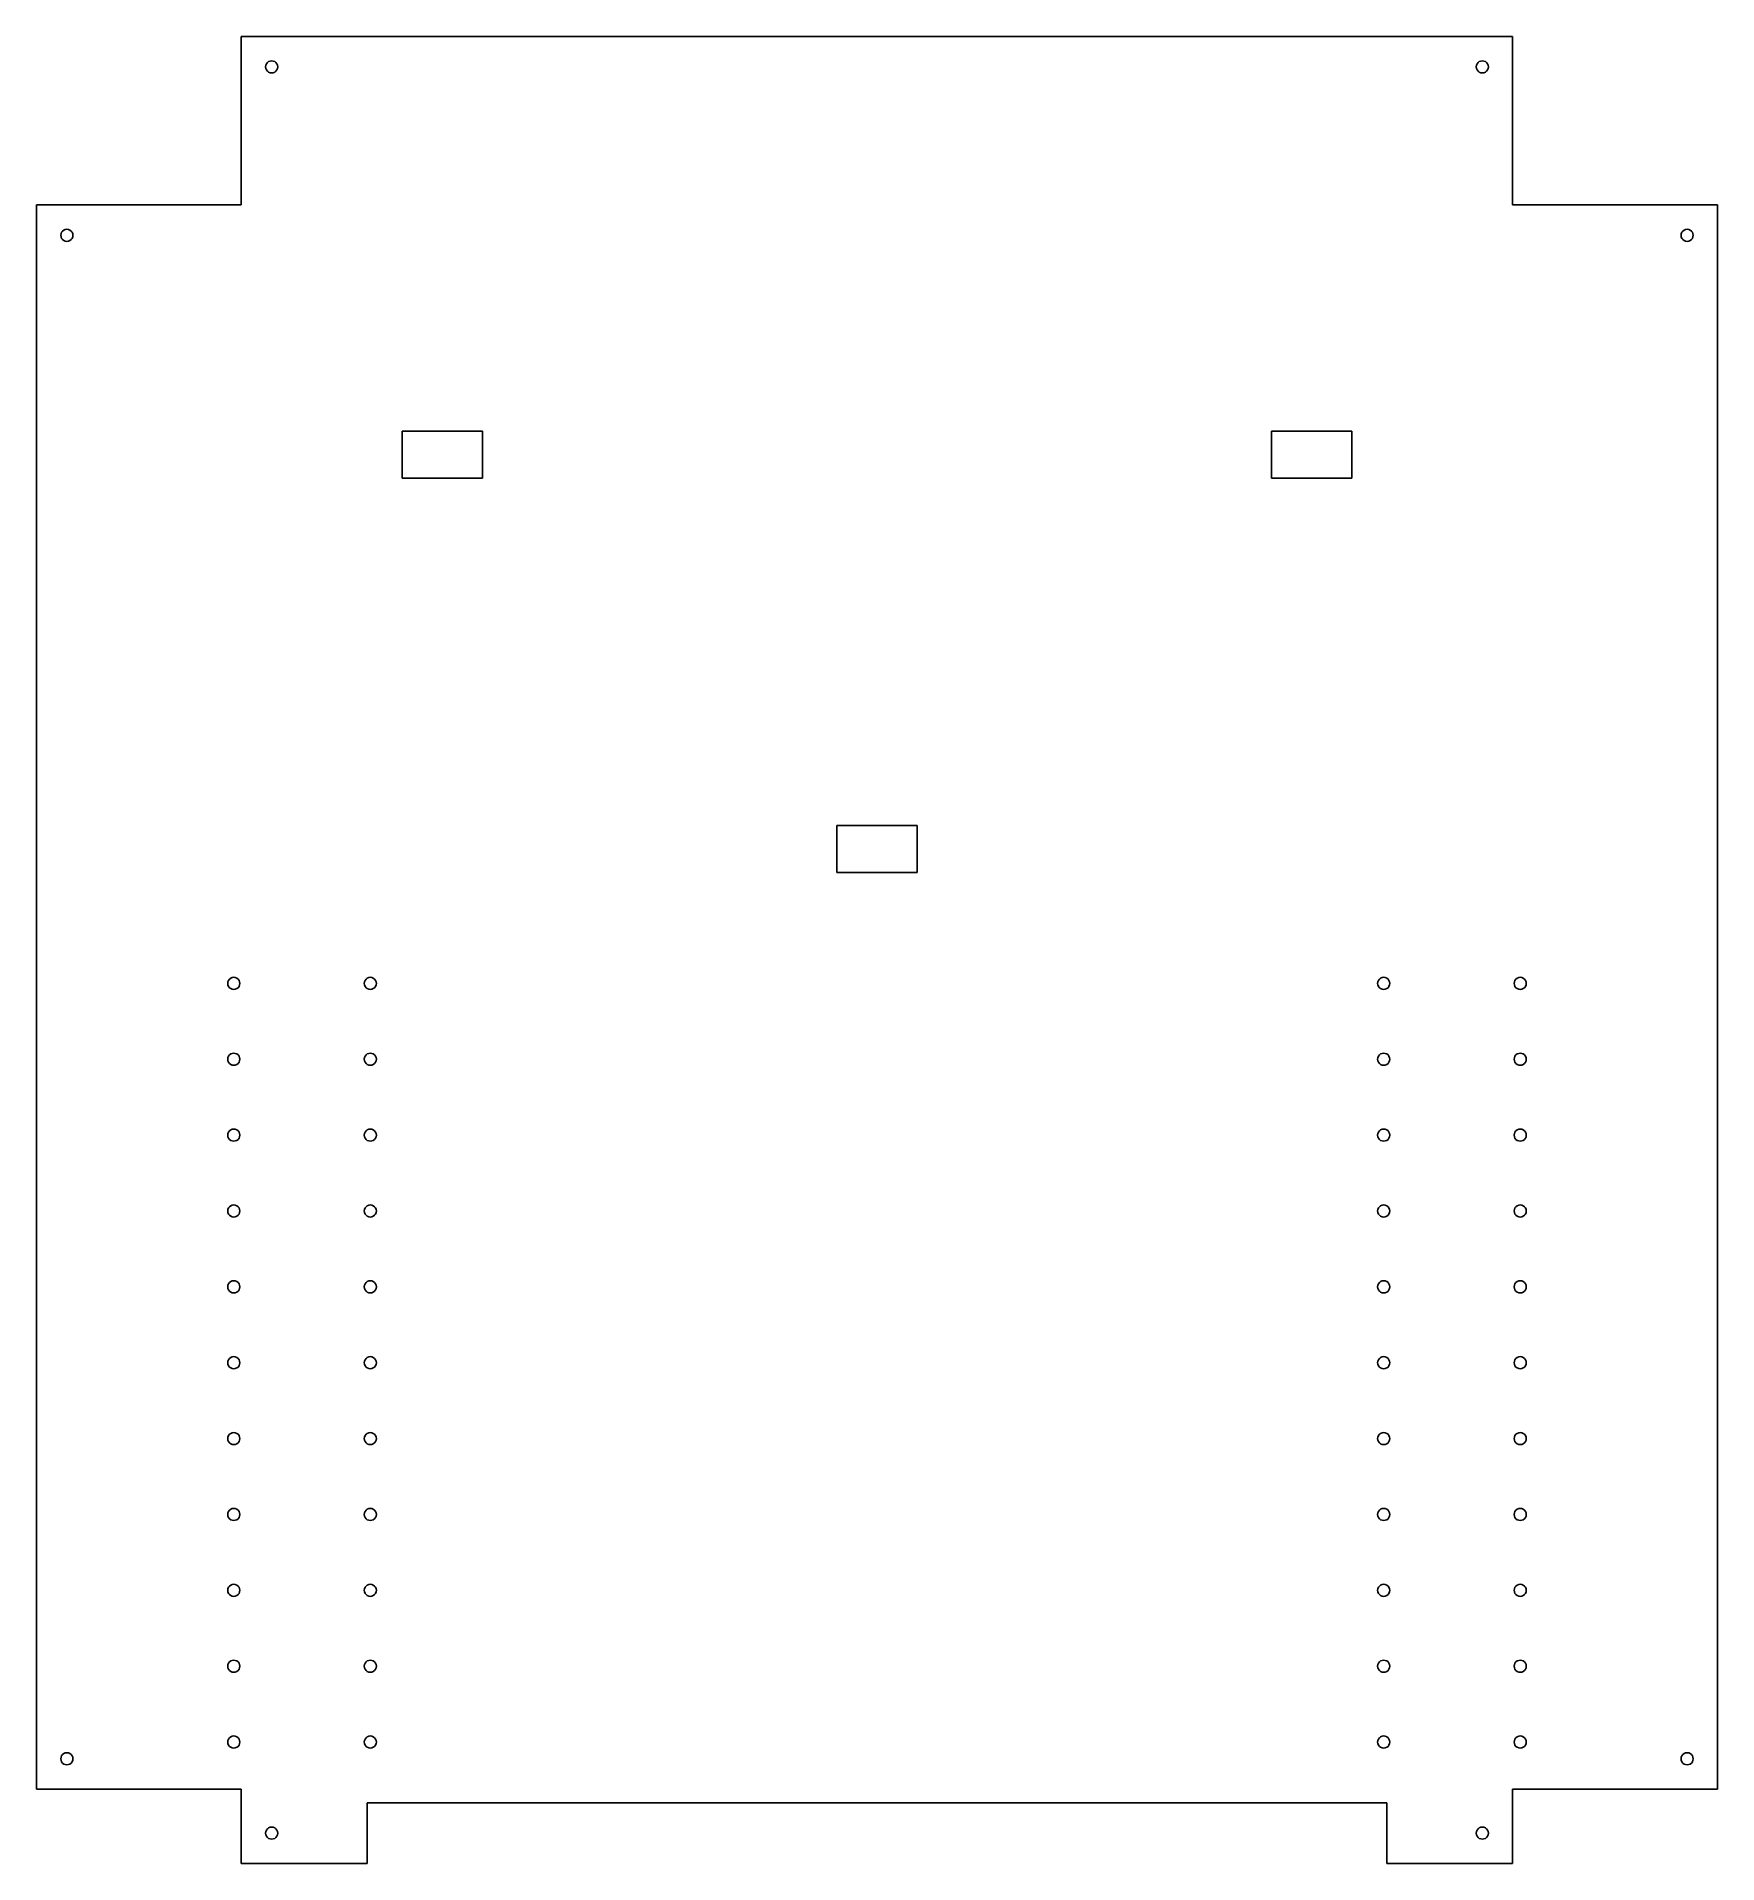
# Model space of a CAD drawing. Header units: metres. Extents: x 6137 to 6691, y 690 to 1292.
import ezdxf

# ---------------------------------------------------------------- set-up
doc = ezdxf.new("R2010")
doc.units = ezdxf.units.M

msp = doc.modelspace()

# ---------------------------------------------------------------- linework, layer by layer
at = {"layer": 'GROUP0'}
for p, q in [((6204.14, 1292.19, 0), (6623.14, 1292.19, 0)), ((6204.14, 1292.19, 0), (6204.14, 1271.69, 0)), ((6623.14, 1292.19, 0), (6623.14, 1271.69, 0)), ((6212.21, 1282.71, 0), (6212.14, 1282.19, 0)), ((6212.41, 1283.19, 0), (6212.21, 1282.71, 0)), ((6212.73, 1283.6, 0), (6212.41, 1283.19, 0)), ((6213.14, 1283.92, 0), (6212.73, 1283.6, 0)), ((6213.63, 1284.12, 0), (6213.14, 1283.92, 0)), ((6214.14, 1284.19, 0), (6213.63, 1284.12, 0)), ((6214.66, 1284.12, 0), (6214.14, 1284.19, 0)), ((6215.14, 1283.92, 0), (6214.66, 1284.12, 0)), ((6215.56, 1283.6, 0), (6215.14, 1283.92, 0)), ((6215.88, 1283.19, 0), (6215.56, 1283.6, 0)), ((6216.08, 1282.71, 0), (6215.88, 1283.19, 0)), ((6216.14, 1282.19, 0), (6216.08, 1282.71, 0)), ((6611.21, 1282.7, 0), (6611.14, 1282.19, 0)), ((6611.41, 1283.19, 0), (6611.21, 1282.7, 0)), ((6611.73, 1283.6, 0), (6611.41, 1283.19, 0)), ((6612.14, 1283.92, 0), (6611.73, 1283.6, 0)), ((6612.63, 1284.12, 0), (6612.14, 1283.92, 0)), ((6613.14, 1284.19, 0), (6612.63, 1284.12, 0)), ((6613.66, 1284.12, 0), (6613.14, 1284.19, 0)), ((6614.14, 1283.92, 0), (6613.66, 1284.12, 0)), ((6614.56, 1283.6, 0), (6614.14, 1283.92, 0)), ((6614.88, 1283.19, 0), (6614.56, 1283.6, 0)), ((6615.08, 1282.7, 0), (6614.88, 1283.19, 0)), ((6615.14, 1282.19, 0), (6615.08, 1282.7, 0)), ((6212.14, 1282.19, 0), (6212.21, 1281.67, 0)), ((6212.21, 1281.67, 0), (6212.41, 1281.19, 0)), ((6212.41, 1281.19, 0), (6212.73, 1280.77, 0)), ((6212.73, 1280.77, 0), (6213.14, 1280.46, 0)), ((6213.14, 1280.46, 0), (6213.63, 1280.26, 0)), ((6213.63, 1280.26, 0), (6214.14, 1280.19, 0)), ((6214.14, 1280.19, 0), (6214.66, 1280.26, 0)), ((6214.66, 1280.26, 0), (6215.14, 1280.46, 0)), ((6215.14, 1280.46, 0), (6215.56, 1280.77, 0)), ((6215.56, 1280.77, 0), (6215.88, 1281.19, 0)), ((6215.88, 1281.19, 0), (6216.08, 1281.67, 0)), ((6216.08, 1281.67, 0), (6216.14, 1282.19, 0)), ((6611.14, 1282.19, 0), (6611.21, 1281.67, 0)), ((6611.21, 1281.67, 0), (6611.41, 1281.19, 0)), ((6611.41, 1281.19, 0), (6611.73, 1280.77, 0)), ((6611.73, 1280.77, 0), (6612.14, 1280.46, 0)), ((6612.14, 1280.46, 0), (6612.63, 1280.26, 0)), ((6612.63, 1280.26, 0), (6613.14, 1280.19, 0)), ((6613.14, 1280.19, 0), (6613.66, 1280.26, 0)), ((6613.66, 1280.26, 0), (6614.14, 1280.46, 0)), ((6614.14, 1280.46, 0), (6614.56, 1280.77, 0)), ((6614.56, 1280.77, 0), (6614.88, 1281.19, 0)), ((6614.88, 1281.19, 0), (6615.08, 1281.67, 0)), ((6615.08, 1281.67, 0), (6615.14, 1282.19, 0)), ((6204.14, 1271.69, 0), (6204.14, 1236.69, 0)), ((6623.14, 1236.69, 0), (6623.14, 1271.69, 0)), ((6164.14, 1236.69, 0), (6136.64, 1236.69, 0)), ((6136.64, 714.69, 0), (6136.64, 1236.69, 0)), ((6204.14, 1236.69, 0), (6164.14, 1236.69, 0)), ((6663.14, 1236.69, 0), (6623.14, 1236.69, 0)), ((6690.64, 1236.69, 0), (6663.14, 1236.69, 0)), ((6690.64, 1236.69, 0), (6690.64, 714.69, 0)), ((6145.23, 1228.1, 0), (6144.91, 1227.69, 0)), ((6145.64, 1228.42, 0), (6145.23, 1228.1, 0)), ((6146.13, 1228.62, 0), (6145.64, 1228.42, 0)), ((6146.64, 1228.69, 0), (6146.13, 1228.62, 0)), ((6147.16, 1228.62, 0), (6146.64, 1228.69, 0)), ((6147.64, 1228.42, 0), (6147.16, 1228.62, 0)), ((6148.06, 1228.1, 0), (6147.64, 1228.42, 0)), ((6148.38, 1227.69, 0), (6148.06, 1228.1, 0)), ((6679.23, 1228.1, 0), (6678.91, 1227.69, 0)), ((6679.64, 1228.42, 0), (6679.23, 1228.1, 0)), ((6680.13, 1228.62, 0), (6679.64, 1228.42, 0)), ((6680.64, 1228.69, 0), (6680.13, 1228.62, 0)), ((6681.16, 1228.62, 0), (6680.64, 1228.69, 0)), ((6681.64, 1228.42, 0), (6681.16, 1228.62, 0)), ((6682.06, 1228.1, 0), (6681.64, 1228.42, 0)), ((6682.38, 1227.69, 0), (6682.06, 1228.1, 0)), ((6144.71, 1227.21, 0), (6144.64, 1226.69, 0)), ((6144.64, 1226.69, 0), (6144.71, 1226.17, 0)), ((6144.91, 1227.69, 0), (6144.71, 1227.21, 0)), ((6144.71, 1226.17, 0), (6144.91, 1225.69, 0)), ((6144.91, 1225.69, 0), (6145.23, 1225.27, 0)), ((6145.23, 1225.27, 0), (6145.64, 1224.96, 0)), ((6145.64, 1224.96, 0), (6146.13, 1224.76, 0)), ((6146.13, 1224.76, 0), (6146.64, 1224.69, 0)), ((6146.64, 1224.69, 0), (6147.16, 1224.76, 0)), ((6147.16, 1224.76, 0), (6147.64, 1224.96, 0)), ((6147.64, 1224.96, 0), (6148.06, 1225.27, 0)), ((6148.06, 1225.27, 0), (6148.38, 1225.69, 0)), ((6148.58, 1227.21, 0), (6148.38, 1227.69, 0)), ((6148.38, 1225.69, 0), (6148.58, 1226.17, 0)), ((6148.64, 1226.69, 0), (6148.58, 1227.21, 0)), ((6148.58, 1226.17, 0), (6148.64, 1226.69, 0)), ((6678.71, 1227.21, 0), (6678.64, 1226.69, 0)), ((6678.64, 1226.69, 0), (6678.71, 1226.17, 0)), ((6678.91, 1227.69, 0), (6678.71, 1227.21, 0)), ((6678.71, 1226.17, 0), (6678.91, 1225.69, 0)), ((6678.91, 1225.69, 0), (6679.23, 1225.27, 0)), ((6679.23, 1225.27, 0), (6679.64, 1224.96, 0)), ((6679.64, 1224.96, 0), (6680.13, 1224.76, 0)), ((6680.13, 1224.76, 0), (6680.64, 1224.69, 0)), ((6680.64, 1224.69, 0), (6681.16, 1224.76, 0)), ((6681.16, 1224.76, 0), (6681.64, 1224.96, 0)), ((6681.64, 1224.96, 0), (6682.06, 1225.27, 0)), ((6682.06, 1225.27, 0), (6682.38, 1225.69, 0)), ((6682.58, 1227.21, 0), (6682.38, 1227.69, 0)), ((6682.38, 1225.69, 0), (6682.58, 1226.17, 0)), ((6682.64, 1226.69, 0), (6682.58, 1227.21, 0)), ((6682.58, 1226.17, 0), (6682.64, 1226.69, 0)), ((6257.14, 1162.19, 0), (6257.14, 1146.69, 0)), ((6283.64, 1162.19, 0), (6257.14, 1162.19, 0)), ((6283.64, 1146.69, 0), (6283.64, 1162.19, 0)), ((6543.64, 1146.69, 0), (6543.64, 1162.19, 0)), ((6543.64, 1162.19, 0), (6570.14, 1162.19, 0)), ((6570.14, 1162.19, 0), (6570.14, 1146.69, 0)), ((6257.14, 1146.69, 0), (6283.64, 1146.69, 0)), ((6570.14, 1146.69, 0), (6543.64, 1146.69, 0)), ((6426.89, 1032.19, 0), (6400.39, 1032.19, 0)), ((6400.39, 1032.19, 0), (6400.39, 1016.69, 0)), ((6426.89, 1016.69, 0), (6426.89, 1032.19, 0)), ((6400.39, 1016.69, 0), (6426.89, 1016.69, 0)), ((6200.23, 981.6, 0), (6199.91, 981.19, 0)), ((6200.64, 981.92, 0), (6200.23, 981.6, 0)), ((6201.13, 982.12, 0), (6200.64, 981.92, 0)), ((6201.64, 982.19, 0), (6201.13, 982.12, 0)), ((6202.16, 982.12, 0), (6201.64, 982.19, 0)), ((6202.64, 981.92, 0), (6202.16, 982.12, 0)), ((6203.06, 981.6, 0), (6202.64, 981.92, 0)), ((6203.38, 981.19, 0), (6203.06, 981.6, 0)), ((6245.23, 981.6, 0), (6244.91, 981.19, 0)), ((6245.64, 981.92, 0), (6245.23, 981.6, 0)), ((6246.13, 982.12, 0), (6245.64, 981.92, 0)), ((6246.64, 982.19, 0), (6246.13, 982.12, 0)), ((6247.16, 982.12, 0), (6246.64, 982.19, 0)), ((6247.64, 981.92, 0), (6247.16, 982.12, 0)), ((6248.06, 981.6, 0), (6247.64, 981.92, 0)), ((6248.38, 981.19, 0), (6248.06, 981.6, 0)), ((6579.23, 981.6, 0), (6578.91, 981.19, 0)), ((6579.64, 981.92, 0), (6579.23, 981.6, 0)), ((6580.13, 982.12, 0), (6579.64, 981.92, 0)), ((6580.64, 982.19, 0), (6580.13, 982.12, 0)), ((6581.16, 982.12, 0), (6580.64, 982.19, 0)), ((6581.64, 981.92, 0), (6581.16, 982.12, 0)), ((6582.06, 981.6, 0), (6581.64, 981.92, 0)), ((6582.38, 981.19, 0), (6582.06, 981.6, 0)), ((6624.23, 981.6, 0), (6623.91, 981.19, 0)), ((6624.64, 981.92, 0), (6624.23, 981.6, 0)), ((6625.13, 982.12, 0), (6624.64, 981.92, 0)), ((6625.64, 982.19, 0), (6625.13, 982.12, 0)), ((6626.16, 982.12, 0), (6625.64, 982.19, 0)), ((6626.64, 981.92, 0), (6626.16, 982.12, 0)), ((6627.06, 981.6, 0), (6626.64, 981.92, 0)), ((6627.38, 981.19, 0), (6627.06, 981.6, 0)), ((6199.71, 980.71, 0), (6199.64, 980.19, 0)), ((6199.64, 980.19, 0), (6199.71, 979.67, 0)), ((6199.91, 981.19, 0), (6199.71, 980.71, 0)), ((6199.71, 979.67, 0), (6199.91, 979.19, 0)), ((6199.91, 979.19, 0), (6200.23, 978.77, 0)), ((6200.23, 978.77, 0), (6200.64, 978.46, 0)), ((6200.64, 978.46, 0), (6201.13, 978.26, 0)), ((6201.13, 978.26, 0), (6201.64, 978.19, 0)), ((6201.64, 978.19, 0), (6202.16, 978.26, 0)), ((6202.16, 978.26, 0), (6202.64, 978.46, 0)), ((6202.64, 978.46, 0), (6203.06, 978.77, 0)), ((6203.06, 978.77, 0), (6203.38, 979.19, 0)), ((6203.58, 980.71, 0), (6203.38, 981.19, 0)), ((6203.38, 979.19, 0), (6203.58, 979.67, 0)), ((6203.64, 980.19, 0), (6203.58, 980.71, 0)), ((6203.58, 979.67, 0), (6203.64, 980.19, 0)), ((6244.71, 980.71, 0), (6244.64, 980.19, 0)), ((6244.64, 980.19, 0), (6244.71, 979.67, 0)), ((6244.91, 981.19, 0), (6244.71, 980.71, 0)), ((6244.71, 979.67, 0), (6244.91, 979.19, 0)), ((6244.91, 979.19, 0), (6245.23, 978.77, 0)), ((6245.23, 978.77, 0), (6245.64, 978.46, 0)), ((6245.64, 978.46, 0), (6246.13, 978.26, 0)), ((6246.13, 978.26, 0), (6246.64, 978.19, 0)), ((6246.64, 978.19, 0), (6247.16, 978.26, 0)), ((6247.16, 978.26, 0), (6247.64, 978.46, 0)), ((6247.64, 978.46, 0), (6248.06, 978.77, 0)), ((6248.06, 978.77, 0), (6248.38, 979.19, 0)), ((6248.58, 980.71, 0), (6248.38, 981.19, 0)), ((6248.38, 979.19, 0), (6248.58, 979.67, 0)), ((6248.64, 980.19, 0), (6248.58, 980.71, 0)), ((6248.58, 979.67, 0), (6248.64, 980.19, 0)), ((6578.71, 980.7, 0), (6578.64, 980.19, 0)), ((6578.64, 980.19, 0), (6578.71, 979.67, 0)), ((6578.91, 981.19, 0), (6578.71, 980.7, 0)), ((6578.71, 979.67, 0), (6578.91, 979.19, 0)), ((6578.91, 979.19, 0), (6579.23, 978.77, 0)), ((6579.23, 978.77, 0), (6579.64, 978.46, 0)), ((6579.64, 978.46, 0), (6580.13, 978.26, 0)), ((6580.13, 978.26, 0), (6580.64, 978.19, 0)), ((6580.64, 978.19, 0), (6581.16, 978.26, 0)), ((6581.16, 978.26, 0), (6581.64, 978.46, 0)), ((6581.64, 978.46, 0), (6582.06, 978.77, 0)), ((6582.06, 978.77, 0), (6582.38, 979.19, 0)), ((6582.58, 980.7, 0), (6582.38, 981.19, 0)), ((6582.38, 979.19, 0), (6582.58, 979.67, 0)), ((6582.64, 980.19, 0), (6582.58, 980.7, 0)), ((6582.58, 979.67, 0), (6582.64, 980.19, 0)), ((6623.71, 980.7, 0), (6623.64, 980.19, 0)), ((6623.64, 980.19, 0), (6623.71, 979.67, 0)), ((6623.91, 981.19, 0), (6623.71, 980.7, 0)), ((6623.71, 979.67, 0), (6623.91, 979.19, 0)), ((6623.91, 979.19, 0), (6624.23, 978.77, 0)), ((6624.23, 978.77, 0), (6624.64, 978.46, 0)), ((6624.64, 978.46, 0), (6625.13, 978.26, 0)), ((6625.13, 978.26, 0), (6625.64, 978.19, 0)), ((6625.64, 978.19, 0), (6626.16, 978.26, 0)), ((6626.16, 978.26, 0), (6626.64, 978.46, 0)), ((6626.64, 978.46, 0), (6627.06, 978.77, 0)), ((6627.06, 978.77, 0), (6627.38, 979.19, 0)), ((6627.58, 980.7, 0), (6627.38, 981.19, 0)), ((6627.38, 979.19, 0), (6627.58, 979.67, 0)), ((6627.64, 980.19, 0), (6627.58, 980.7, 0)), ((6627.58, 979.67, 0), (6627.64, 980.19, 0)), ((6201.64, 957.19, 0), (6201.13, 957.12, 0)), ((6202.16, 957.12, 0), (6201.64, 957.19, 0)), ((6246.64, 957.19, 0), (6246.13, 957.12, 0)), ((6247.16, 957.12, 0), (6246.64, 957.19, 0)), ((6580.64, 957.19, 0), (6580.13, 957.12, 0)), ((6581.16, 957.12, 0), (6580.64, 957.19, 0)), ((6625.64, 957.19, 0), (6625.13, 957.12, 0)), ((6626.16, 957.12, 0), (6625.64, 957.19, 0)), ((6199.71, 955.71, 0), (6199.64, 955.19, 0)), ((6199.64, 955.19, 0), (6199.71, 954.67, 0)), ((6199.91, 956.19, 0), (6199.71, 955.71, 0)), ((6199.71, 954.67, 0), (6199.91, 954.19, 0)), ((6200.23, 956.6, 0), (6199.91, 956.19, 0)), ((6199.91, 954.19, 0), (6200.23, 953.77, 0)), ((6200.64, 956.92, 0), (6200.23, 956.6, 0)), ((6200.23, 953.77, 0), (6200.64, 953.46, 0)), ((6201.13, 957.12, 0), (6200.64, 956.92, 0)), ((6200.64, 953.46, 0), (6201.13, 953.26, 0)), ((6201.13, 953.26, 0), (6201.64, 953.19, 0)), ((6201.64, 953.19, 0), (6202.16, 953.26, 0)), ((6202.64, 956.92, 0), (6202.16, 957.12, 0)), ((6202.16, 953.26, 0), (6202.64, 953.46, 0)), ((6203.06, 956.6, 0), (6202.64, 956.92, 0)), ((6202.64, 953.46, 0), (6203.06, 953.77, 0)), ((6203.38, 956.19, 0), (6203.06, 956.6, 0)), ((6203.06, 953.77, 0), (6203.38, 954.19, 0)), ((6203.58, 955.71, 0), (6203.38, 956.19, 0)), ((6203.38, 954.19, 0), (6203.58, 954.67, 0)), ((6203.64, 955.19, 0), (6203.58, 955.71, 0)), ((6203.58, 954.67, 0), (6203.64, 955.19, 0)), ((6244.71, 955.71, 0), (6244.64, 955.19, 0)), ((6244.64, 955.19, 0), (6244.71, 954.67, 0)), ((6244.91, 956.19, 0), (6244.71, 955.71, 0)), ((6244.71, 954.67, 0), (6244.91, 954.19, 0)), ((6245.23, 956.6, 0), (6244.91, 956.19, 0)), ((6244.91, 954.19, 0), (6245.23, 953.77, 0)), ((6245.64, 956.92, 0), (6245.23, 956.6, 0)), ((6245.23, 953.77, 0), (6245.64, 953.46, 0)), ((6246.13, 957.12, 0), (6245.64, 956.92, 0)), ((6245.64, 953.46, 0), (6246.13, 953.26, 0)), ((6246.13, 953.26, 0), (6246.64, 953.19, 0)), ((6246.64, 953.19, 0), (6247.16, 953.26, 0)), ((6247.64, 956.92, 0), (6247.16, 957.12, 0)), ((6247.16, 953.26, 0), (6247.64, 953.46, 0)), ((6248.06, 956.6, 0), (6247.64, 956.92, 0)), ((6247.64, 953.46, 0), (6248.06, 953.77, 0)), ((6248.38, 956.19, 0), (6248.06, 956.6, 0)), ((6248.06, 953.77, 0), (6248.38, 954.19, 0)), ((6248.58, 955.71, 0), (6248.38, 956.19, 0)), ((6248.38, 954.19, 0), (6248.58, 954.67, 0)), ((6248.64, 955.19, 0), (6248.58, 955.71, 0)), ((6248.58, 954.67, 0), (6248.64, 955.19, 0)), ((6578.71, 955.7, 0), (6578.64, 955.19, 0)), ((6578.64, 955.19, 0), (6578.71, 954.67, 0)), ((6578.91, 956.19, 0), (6578.71, 955.7, 0)), ((6578.71, 954.67, 0), (6578.91, 954.19, 0)), ((6579.23, 956.6, 0), (6578.91, 956.19, 0)), ((6578.91, 954.19, 0), (6579.23, 953.77, 0)), ((6579.64, 956.92, 0), (6579.23, 956.6, 0)), ((6579.23, 953.77, 0), (6579.64, 953.46, 0)), ((6580.13, 957.12, 0), (6579.64, 956.92, 0)), ((6579.64, 953.46, 0), (6580.13, 953.26, 0)), ((6580.13, 953.26, 0), (6580.64, 953.19, 0)), ((6580.64, 953.19, 0), (6581.16, 953.26, 0)), ((6581.64, 956.92, 0), (6581.16, 957.12, 0)), ((6581.16, 953.26, 0), (6581.64, 953.46, 0)), ((6582.06, 956.6, 0), (6581.64, 956.92, 0)), ((6581.64, 953.46, 0), (6582.06, 953.77, 0)), ((6582.38, 956.19, 0), (6582.06, 956.6, 0)), ((6582.06, 953.77, 0), (6582.38, 954.19, 0)), ((6582.58, 955.7, 0), (6582.38, 956.19, 0)), ((6582.38, 954.19, 0), (6582.58, 954.67, 0)), ((6582.64, 955.19, 0), (6582.58, 955.7, 0)), ((6582.58, 954.67, 0), (6582.64, 955.19, 0)), ((6623.71, 955.7, 0), (6623.64, 955.19, 0)), ((6623.64, 955.19, 0), (6623.71, 954.67, 0)), ((6623.91, 956.19, 0), (6623.71, 955.7, 0)), ((6623.71, 954.67, 0), (6623.91, 954.19, 0)), ((6624.23, 956.6, 0), (6623.91, 956.19, 0)), ((6623.91, 954.19, 0), (6624.23, 953.77, 0)), ((6624.64, 956.92, 0), (6624.23, 956.6, 0)), ((6624.23, 953.77, 0), (6624.64, 953.46, 0)), ((6625.13, 957.12, 0), (6624.64, 956.92, 0)), ((6624.64, 953.46, 0), (6625.13, 953.26, 0)), ((6625.13, 953.26, 0), (6625.64, 953.19, 0)), ((6625.64, 953.19, 0), (6626.16, 953.26, 0)), ((6626.64, 956.92, 0), (6626.16, 957.12, 0)), ((6626.16, 953.26, 0), (6626.64, 953.46, 0)), ((6627.06, 956.6, 0), (6626.64, 956.92, 0)), ((6626.64, 953.46, 0), (6627.06, 953.77, 0)), ((6627.38, 956.19, 0), (6627.06, 956.6, 0)), ((6627.06, 953.77, 0), (6627.38, 954.19, 0)), ((6627.58, 955.7, 0), (6627.38, 956.19, 0)), ((6627.38, 954.19, 0), (6627.58, 954.67, 0)), ((6627.64, 955.19, 0), (6627.58, 955.7, 0)), ((6627.58, 954.67, 0), (6627.64, 955.19, 0)), ((6199.71, 930.71, 0), (6199.64, 930.19, 0)), ((6199.64, 930.19, 0), (6199.71, 929.67, 0)), ((6199.91, 931.19, 0), (6199.71, 930.71, 0)), ((6199.71, 929.67, 0), (6199.91, 929.19, 0)), ((6200.23, 931.6, 0), (6199.91, 931.19, 0)), ((6199.91, 929.19, 0), (6200.23, 928.77, 0)), ((6200.64, 931.92, 0), (6200.23, 931.6, 0)), ((6200.23, 928.77, 0), (6200.64, 928.46, 0)), ((6201.13, 932.12, 0), (6200.64, 931.92, 0)), ((6200.64, 928.46, 0), (6201.13, 928.26, 0)), ((6201.64, 932.19, 0), (6201.13, 932.12, 0)), ((6201.13, 928.26, 0), (6201.64, 928.19, 0)), ((6202.16, 932.12, 0), (6201.64, 932.19, 0)), ((6201.64, 928.19, 0), (6202.16, 928.26, 0)), ((6202.64, 931.92, 0), (6202.16, 932.12, 0)), ((6202.16, 928.26, 0), (6202.64, 928.46, 0)), ((6203.06, 931.6, 0), (6202.64, 931.92, 0)), ((6202.64, 928.46, 0), (6203.06, 928.77, 0)), ((6203.38, 931.19, 0), (6203.06, 931.6, 0)), ((6203.06, 928.77, 0), (6203.38, 929.19, 0)), ((6203.58, 930.71, 0), (6203.38, 931.19, 0)), ((6203.38, 929.19, 0), (6203.58, 929.67, 0)), ((6203.64, 930.19, 0), (6203.58, 930.71, 0)), ((6203.58, 929.67, 0), (6203.64, 930.19, 0)), ((6244.71, 930.71, 0), (6244.64, 930.19, 0)), ((6244.64, 930.19, 0), (6244.71, 929.67, 0)), ((6244.91, 931.19, 0), (6244.71, 930.71, 0)), ((6244.71, 929.67, 0), (6244.91, 929.19, 0)), ((6245.23, 931.6, 0), (6244.91, 931.19, 0)), ((6244.91, 929.19, 0), (6245.23, 928.77, 0)), ((6245.64, 931.92, 0), (6245.23, 931.6, 0)), ((6245.23, 928.77, 0), (6245.64, 928.46, 0)), ((6246.13, 932.12, 0), (6245.64, 931.92, 0)), ((6245.64, 928.46, 0), (6246.13, 928.26, 0)), ((6246.64, 932.19, 0), (6246.13, 932.12, 0)), ((6246.13, 928.26, 0), (6246.64, 928.19, 0)), ((6247.16, 932.12, 0), (6246.64, 932.19, 0)), ((6246.64, 928.19, 0), (6247.16, 928.26, 0)), ((6247.64, 931.92, 0), (6247.16, 932.12, 0)), ((6247.16, 928.26, 0), (6247.64, 928.46, 0)), ((6248.06, 931.6, 0), (6247.64, 931.92, 0)), ((6247.64, 928.46, 0), (6248.06, 928.77, 0)), ((6248.38, 931.19, 0), (6248.06, 931.6, 0)), ((6248.06, 928.77, 0), (6248.38, 929.19, 0)), ((6248.58, 930.71, 0), (6248.38, 931.19, 0)), ((6248.38, 929.19, 0), (6248.58, 929.67, 0)), ((6248.64, 930.19, 0), (6248.58, 930.71, 0)), ((6248.58, 929.67, 0), (6248.64, 930.19, 0)), ((6578.71, 930.7, 0), (6578.64, 930.19, 0)), ((6578.64, 930.19, 0), (6578.71, 929.67, 0)), ((6578.91, 931.19, 0), (6578.71, 930.7, 0)), ((6578.71, 929.67, 0), (6578.91, 929.19, 0)), ((6579.23, 931.6, 0), (6578.91, 931.19, 0)), ((6578.91, 929.19, 0), (6579.23, 928.77, 0)), ((6579.64, 931.92, 0), (6579.23, 931.6, 0)), ((6579.23, 928.77, 0), (6579.64, 928.46, 0)), ((6580.13, 932.12, 0), (6579.64, 931.92, 0)), ((6579.64, 928.46, 0), (6580.13, 928.26, 0)), ((6580.64, 932.19, 0), (6580.13, 932.12, 0)), ((6580.13, 928.26, 0), (6580.64, 928.19, 0)), ((6581.16, 932.12, 0), (6580.64, 932.19, 0)), ((6580.64, 928.19, 0), (6581.16, 928.26, 0)), ((6581.64, 931.92, 0), (6581.16, 932.12, 0)), ((6581.16, 928.26, 0), (6581.64, 928.46, 0)), ((6582.06, 931.6, 0), (6581.64, 931.92, 0)), ((6581.64, 928.46, 0), (6582.06, 928.77, 0)), ((6582.38, 931.19, 0), (6582.06, 931.6, 0)), ((6582.06, 928.77, 0), (6582.38, 929.19, 0)), ((6582.58, 930.7, 0), (6582.38, 931.19, 0)), ((6582.38, 929.19, 0), (6582.58, 929.67, 0)), ((6582.64, 930.19, 0), (6582.58, 930.7, 0)), ((6582.58, 929.67, 0), (6582.64, 930.19, 0)), ((6623.71, 930.7, 0), (6623.64, 930.19, 0)), ((6623.64, 930.19, 0), (6623.71, 929.67, 0)), ((6623.91, 931.19, 0), (6623.71, 930.7, 0)), ((6623.71, 929.67, 0), (6623.91, 929.19, 0)), ((6624.23, 931.6, 0), (6623.91, 931.19, 0)), ((6623.91, 929.19, 0), (6624.23, 928.77, 0)), ((6624.64, 931.92, 0), (6624.23, 931.6, 0)), ((6624.23, 928.77, 0), (6624.64, 928.46, 0)), ((6625.13, 932.12, 0), (6624.64, 931.92, 0)), ((6624.64, 928.46, 0), (6625.13, 928.26, 0)), ((6625.64, 932.19, 0), (6625.13, 932.12, 0)), ((6625.13, 928.26, 0), (6625.64, 928.19, 0)), ((6626.16, 932.12, 0), (6625.64, 932.19, 0)), ((6625.64, 928.19, 0), (6626.16, 928.26, 0)), ((6626.64, 931.92, 0), (6626.16, 932.12, 0)), ((6626.16, 928.26, 0), (6626.64, 928.46, 0)), ((6627.06, 931.6, 0), (6626.64, 931.92, 0)), ((6626.64, 928.46, 0), (6627.06, 928.77, 0)), ((6627.38, 931.19, 0), (6627.06, 931.6, 0)), ((6627.06, 928.77, 0), (6627.38, 929.19, 0)), ((6627.58, 930.7, 0), (6627.38, 931.19, 0)), ((6627.38, 929.19, 0), (6627.58, 929.67, 0)), ((6627.64, 930.19, 0), (6627.58, 930.7, 0)), ((6627.58, 929.67, 0), (6627.64, 930.19, 0)), ((6199.71, 905.71, 0), (6199.64, 905.19, 0)), ((6199.64, 905.19, 0), (6199.71, 904.67, 0)), ((6199.91, 906.19, 0), (6199.71, 905.71, 0)), ((6199.71, 904.67, 0), (6199.91, 904.19, 0)), ((6200.23, 906.6, 0), (6199.91, 906.19, 0)), ((6199.91, 904.19, 0), (6200.23, 903.77, 0)), ((6200.64, 906.92, 0), (6200.23, 906.6, 0)), ((6200.23, 903.77, 0), (6200.64, 903.46, 0)), ((6201.13, 907.12, 0), (6200.64, 906.92, 0)), ((6200.64, 903.46, 0), (6201.13, 903.26, 0)), ((6201.64, 907.19, 0), (6201.13, 907.12, 0)), ((6201.13, 903.26, 0), (6201.64, 903.19, 0)), ((6202.16, 907.12, 0), (6201.64, 907.19, 0)), ((6201.64, 903.19, 0), (6202.16, 903.26, 0)), ((6202.64, 906.92, 0), (6202.16, 907.12, 0)), ((6202.16, 903.26, 0), (6202.64, 903.46, 0)), ((6203.06, 906.6, 0), (6202.64, 906.92, 0)), ((6202.64, 903.46, 0), (6203.06, 903.77, 0)), ((6203.38, 906.19, 0), (6203.06, 906.6, 0)), ((6203.06, 903.77, 0), (6203.38, 904.19, 0)), ((6203.58, 905.71, 0), (6203.38, 906.19, 0)), ((6203.38, 904.19, 0), (6203.58, 904.67, 0)), ((6203.64, 905.19, 0), (6203.58, 905.71, 0)), ((6203.58, 904.67, 0), (6203.64, 905.19, 0)), ((6244.71, 905.71, 0), (6244.64, 905.19, 0)), ((6244.64, 905.19, 0), (6244.71, 904.67, 0)), ((6244.91, 906.19, 0), (6244.71, 905.71, 0)), ((6244.71, 904.67, 0), (6244.91, 904.19, 0)), ((6245.23, 906.6, 0), (6244.91, 906.19, 0)), ((6244.91, 904.19, 0), (6245.23, 903.77, 0)), ((6245.64, 906.92, 0), (6245.23, 906.6, 0)), ((6245.23, 903.77, 0), (6245.64, 903.46, 0)), ((6246.13, 907.12, 0), (6245.64, 906.92, 0)), ((6245.64, 903.46, 0), (6246.13, 903.26, 0)), ((6246.64, 907.19, 0), (6246.13, 907.12, 0)), ((6246.13, 903.26, 0), (6246.64, 903.19, 0)), ((6247.16, 907.12, 0), (6246.64, 907.19, 0)), ((6246.64, 903.19, 0), (6247.16, 903.26, 0)), ((6247.64, 906.92, 0), (6247.16, 907.12, 0)), ((6247.16, 903.26, 0), (6247.64, 903.46, 0)), ((6248.06, 906.6, 0), (6247.64, 906.92, 0)), ((6247.64, 903.46, 0), (6248.06, 903.77, 0)), ((6248.38, 906.19, 0), (6248.06, 906.6, 0)), ((6248.06, 903.77, 0), (6248.38, 904.19, 0)), ((6248.58, 905.71, 0), (6248.38, 906.19, 0)), ((6248.38, 904.19, 0), (6248.58, 904.67, 0)), ((6248.64, 905.19, 0), (6248.58, 905.71, 0)), ((6248.58, 904.67, 0), (6248.64, 905.19, 0)), ((6578.71, 905.7, 0), (6578.64, 905.19, 0)), ((6578.64, 905.19, 0), (6578.71, 904.67, 0)), ((6578.91, 906.19, 0), (6578.71, 905.7, 0)), ((6578.71, 904.67, 0), (6578.91, 904.19, 0)), ((6579.23, 906.6, 0), (6578.91, 906.19, 0)), ((6578.91, 904.19, 0), (6579.23, 903.77, 0)), ((6579.64, 906.92, 0), (6579.23, 906.6, 0)), ((6579.23, 903.77, 0), (6579.64, 903.46, 0)), ((6580.13, 907.12, 0), (6579.64, 906.92, 0)), ((6579.64, 903.46, 0), (6580.13, 903.26, 0)), ((6580.64, 907.19, 0), (6580.13, 907.12, 0)), ((6580.13, 903.26, 0), (6580.64, 903.19, 0)), ((6581.16, 907.12, 0), (6580.64, 907.19, 0)), ((6580.64, 903.19, 0), (6581.16, 903.26, 0)), ((6581.64, 906.92, 0), (6581.16, 907.12, 0)), ((6581.16, 903.26, 0), (6581.64, 903.46, 0)), ((6582.06, 906.6, 0), (6581.64, 906.92, 0)), ((6581.64, 903.46, 0), (6582.06, 903.77, 0)), ((6582.38, 906.19, 0), (6582.06, 906.6, 0)), ((6582.06, 903.77, 0), (6582.38, 904.19, 0)), ((6582.58, 905.7, 0), (6582.38, 906.19, 0)), ((6582.38, 904.19, 0), (6582.58, 904.67, 0)), ((6582.64, 905.19, 0), (6582.58, 905.7, 0)), ((6582.58, 904.67, 0), (6582.64, 905.19, 0)), ((6623.71, 905.7, 0), (6623.64, 905.19, 0)), ((6623.64, 905.19, 0), (6623.71, 904.67, 0)), ((6623.91, 906.19, 0), (6623.71, 905.7, 0)), ((6623.71, 904.67, 0), (6623.91, 904.19, 0)), ((6624.23, 906.6, 0), (6623.91, 906.19, 0)), ((6623.91, 904.19, 0), (6624.23, 903.77, 0)), ((6624.64, 906.92, 0), (6624.23, 906.6, 0)), ((6624.23, 903.77, 0), (6624.64, 903.46, 0)), ((6625.13, 907.12, 0), (6624.64, 906.92, 0)), ((6624.64, 903.46, 0), (6625.13, 903.26, 0)), ((6625.64, 907.19, 0), (6625.13, 907.12, 0)), ((6625.13, 903.26, 0), (6625.64, 903.19, 0)), ((6626.16, 907.12, 0), (6625.64, 907.19, 0)), ((6625.64, 903.19, 0), (6626.16, 903.26, 0)), ((6626.64, 906.92, 0), (6626.16, 907.12, 0)), ((6626.16, 903.26, 0), (6626.64, 903.46, 0)), ((6627.06, 906.6, 0), (6626.64, 906.92, 0)), ((6626.64, 903.46, 0), (6627.06, 903.77, 0)), ((6627.38, 906.19, 0), (6627.06, 906.6, 0)), ((6627.06, 903.77, 0), (6627.38, 904.19, 0)), ((6627.58, 905.7, 0), (6627.38, 906.19, 0)), ((6627.38, 904.19, 0), (6627.58, 904.67, 0)), ((6627.64, 905.19, 0), (6627.58, 905.7, 0)), ((6627.58, 904.67, 0), (6627.64, 905.19, 0)), ((6199.71, 880.71, 0), (6199.64, 880.19, 0)), ((6199.64, 880.19, 0), (6199.71, 879.67, 0)), ((6199.91, 881.19, 0), (6199.71, 880.71, 0)), ((6199.71, 879.67, 0), (6199.91, 879.19, 0)), ((6200.23, 881.6, 0), (6199.91, 881.19, 0)), ((6199.91, 879.19, 0), (6200.23, 878.77, 0)), ((6200.64, 881.92, 0), (6200.23, 881.6, 0)), ((6201.13, 882.12, 0), (6200.64, 881.92, 0)), ((6201.64, 882.19, 0), (6201.13, 882.12, 0)), ((6202.16, 882.12, 0), (6201.64, 882.19, 0)), ((6202.64, 881.92, 0), (6202.16, 882.12, 0)), ((6203.06, 881.6, 0), (6202.64, 881.92, 0)), ((6203.38, 881.19, 0), (6203.06, 881.6, 0)), ((6203.06, 878.77, 0), (6203.38, 879.19, 0)), ((6203.58, 880.71, 0), (6203.38, 881.19, 0)), ((6203.38, 879.19, 0), (6203.58, 879.67, 0)), ((6203.64, 880.19, 0), (6203.58, 880.71, 0)), ((6203.58, 879.67, 0), (6203.64, 880.19, 0)), ((6244.71, 880.71, 0), (6244.64, 880.19, 0)), ((6244.64, 880.19, 0), (6244.71, 879.67, 0)), ((6244.91, 881.19, 0), (6244.71, 880.71, 0)), ((6244.71, 879.67, 0), (6244.91, 879.19, 0)), ((6245.23, 881.6, 0), (6244.91, 881.19, 0)), ((6244.91, 879.19, 0), (6245.23, 878.77, 0)), ((6245.64, 881.92, 0), (6245.23, 881.6, 0)), ((6246.13, 882.12, 0), (6245.64, 881.92, 0)), ((6246.64, 882.19, 0), (6246.13, 882.12, 0)), ((6247.16, 882.12, 0), (6246.64, 882.19, 0)), ((6247.64, 881.92, 0), (6247.16, 882.12, 0)), ((6248.06, 881.6, 0), (6247.64, 881.92, 0)), ((6248.38, 881.19, 0), (6248.06, 881.6, 0)), ((6248.06, 878.77, 0), (6248.38, 879.19, 0)), ((6248.58, 880.71, 0), (6248.38, 881.19, 0)), ((6248.38, 879.19, 0), (6248.58, 879.67, 0)), ((6248.64, 880.19, 0), (6248.58, 880.71, 0)), ((6248.58, 879.67, 0), (6248.64, 880.19, 0)), ((6578.71, 880.7, 0), (6578.64, 880.19, 0)), ((6578.64, 880.19, 0), (6578.71, 879.67, 0)), ((6578.91, 881.19, 0), (6578.71, 880.7, 0)), ((6578.71, 879.67, 0), (6578.91, 879.19, 0)), ((6579.23, 881.6, 0), (6578.91, 881.19, 0)), ((6578.91, 879.19, 0), (6579.23, 878.77, 0)), ((6579.64, 881.92, 0), (6579.23, 881.6, 0)), ((6580.13, 882.12, 0), (6579.64, 881.92, 0)), ((6580.64, 882.19, 0), (6580.13, 882.12, 0)), ((6581.16, 882.12, 0), (6580.64, 882.19, 0)), ((6581.64, 881.92, 0), (6581.16, 882.12, 0)), ((6582.06, 881.6, 0), (6581.64, 881.92, 0)), ((6582.38, 881.19, 0), (6582.06, 881.6, 0)), ((6582.06, 878.77, 0), (6582.38, 879.19, 0)), ((6582.58, 880.7, 0), (6582.38, 881.19, 0)), ((6582.38, 879.19, 0), (6582.58, 879.67, 0)), ((6582.64, 880.19, 0), (6582.58, 880.7, 0)), ((6582.58, 879.67, 0), (6582.64, 880.19, 0)), ((6623.71, 880.7, 0), (6623.64, 880.19, 0)), ((6623.64, 880.19, 0), (6623.71, 879.67, 0)), ((6623.91, 881.19, 0), (6623.71, 880.7, 0)), ((6623.71, 879.67, 0), (6623.91, 879.19, 0)), ((6624.23, 881.6, 0), (6623.91, 881.19, 0)), ((6623.91, 879.19, 0), (6624.23, 878.77, 0)), ((6624.64, 881.92, 0), (6624.23, 881.6, 0)), ((6625.13, 882.12, 0), (6624.64, 881.92, 0)), ((6625.64, 882.19, 0), (6625.13, 882.12, 0)), ((6626.16, 882.12, 0), (6625.64, 882.19, 0)), ((6626.64, 881.92, 0), (6626.16, 882.12, 0)), ((6627.06, 881.6, 0), (6626.64, 881.92, 0)), ((6627.38, 881.19, 0), (6627.06, 881.6, 0)), ((6627.06, 878.77, 0), (6627.38, 879.19, 0)), ((6627.58, 880.7, 0), (6627.38, 881.19, 0)), ((6627.38, 879.19, 0), (6627.58, 879.67, 0)), ((6627.64, 880.19, 0), (6627.58, 880.7, 0)), ((6627.58, 879.67, 0), (6627.64, 880.19, 0)), ((6200.23, 878.77, 0), (6200.64, 878.46, 0)), ((6200.64, 878.46, 0), (6201.13, 878.26, 0)), ((6201.13, 878.26, 0), (6201.64, 878.19, 0)), ((6201.64, 878.19, 0), (6202.16, 878.26, 0)), ((6202.16, 878.26, 0), (6202.64, 878.46, 0)), ((6202.64, 878.46, 0), (6203.06, 878.77, 0)), ((6245.23, 878.77, 0), (6245.64, 878.46, 0)), ((6245.64, 878.46, 0), (6246.13, 878.26, 0)), ((6246.13, 878.26, 0), (6246.64, 878.19, 0)), ((6246.64, 878.19, 0), (6247.16, 878.26, 0)), ((6247.16, 878.26, 0), (6247.64, 878.46, 0)), ((6247.64, 878.46, 0), (6248.06, 878.77, 0)), ((6579.23, 878.77, 0), (6579.64, 878.46, 0)), ((6579.64, 878.46, 0), (6580.13, 878.26, 0)), ((6580.13, 878.26, 0), (6580.64, 878.19, 0)), ((6580.64, 878.19, 0), (6581.16, 878.26, 0)), ((6581.16, 878.26, 0), (6581.64, 878.46, 0)), ((6581.64, 878.46, 0), (6582.06, 878.77, 0)), ((6624.23, 878.77, 0), (6624.64, 878.46, 0)), ((6624.64, 878.46, 0), (6625.13, 878.26, 0)), ((6625.13, 878.26, 0), (6625.64, 878.19, 0)), ((6625.64, 878.19, 0), (6626.16, 878.26, 0)), ((6626.16, 878.26, 0), (6626.64, 878.46, 0)), ((6626.64, 878.46, 0), (6627.06, 878.77, 0)), ((6199.71, 855.71, 0), (6199.64, 855.19, 0)), ((6199.64, 855.19, 0), (6199.71, 854.67, 0)), ((6199.91, 856.19, 0), (6199.71, 855.71, 0)), ((6200.23, 856.6, 0), (6199.91, 856.19, 0)), ((6200.64, 856.92, 0), (6200.23, 856.6, 0)), ((6201.13, 857.12, 0), (6200.64, 856.92, 0)), ((6201.64, 857.19, 0), (6201.13, 857.12, 0)), ((6202.16, 857.12, 0), (6201.64, 857.19, 0)), ((6202.64, 856.92, 0), (6202.16, 857.12, 0)), ((6203.06, 856.6, 0), (6202.64, 856.92, 0)), ((6203.38, 856.19, 0), (6203.06, 856.6, 0)), ((6203.58, 855.71, 0), (6203.38, 856.19, 0)), ((6203.64, 855.19, 0), (6203.58, 855.71, 0)), ((6203.58, 854.67, 0), (6203.64, 855.19, 0)), ((6244.71, 855.71, 0), (6244.64, 855.19, 0)), ((6244.64, 855.19, 0), (6244.71, 854.67, 0)), ((6244.91, 856.19, 0), (6244.71, 855.71, 0)), ((6245.23, 856.6, 0), (6244.91, 856.19, 0)), ((6245.64, 856.92, 0), (6245.23, 856.6, 0)), ((6246.13, 857.12, 0), (6245.64, 856.92, 0)), ((6246.64, 857.19, 0), (6246.13, 857.12, 0)), ((6247.16, 857.12, 0), (6246.64, 857.19, 0)), ((6247.64, 856.92, 0), (6247.16, 857.12, 0)), ((6248.06, 856.6, 0), (6247.64, 856.92, 0)), ((6248.38, 856.19, 0), (6248.06, 856.6, 0)), ((6248.58, 855.71, 0), (6248.38, 856.19, 0)), ((6248.64, 855.19, 0), (6248.58, 855.71, 0)), ((6248.58, 854.67, 0), (6248.64, 855.19, 0)), ((6578.71, 855.7, 0), (6578.64, 855.19, 0)), ((6578.64, 855.19, 0), (6578.71, 854.67, 0)), ((6578.91, 856.19, 0), (6578.71, 855.7, 0)), ((6579.23, 856.6, 0), (6578.91, 856.19, 0)), ((6579.64, 856.92, 0), (6579.23, 856.6, 0)), ((6580.13, 857.12, 0), (6579.64, 856.92, 0)), ((6580.64, 857.19, 0), (6580.13, 857.12, 0)), ((6581.16, 857.12, 0), (6580.64, 857.19, 0)), ((6581.64, 856.92, 0), (6581.16, 857.12, 0)), ((6582.06, 856.6, 0), (6581.64, 856.92, 0)), ((6582.38, 856.19, 0), (6582.06, 856.6, 0)), ((6582.58, 855.7, 0), (6582.38, 856.19, 0)), ((6582.64, 855.19, 0), (6582.58, 855.7, 0)), ((6582.58, 854.67, 0), (6582.64, 855.19, 0)), ((6623.71, 855.7, 0), (6623.64, 855.19, 0)), ((6623.64, 855.19, 0), (6623.71, 854.67, 0)), ((6623.91, 856.19, 0), (6623.71, 855.7, 0)), ((6624.23, 856.6, 0), (6623.91, 856.19, 0)), ((6624.64, 856.92, 0), (6624.23, 856.6, 0)), ((6625.13, 857.12, 0), (6624.64, 856.92, 0)), ((6625.64, 857.19, 0), (6625.13, 857.12, 0)), ((6626.16, 857.12, 0), (6625.64, 857.19, 0)), ((6626.64, 856.92, 0), (6626.16, 857.12, 0)), ((6627.06, 856.6, 0), (6626.64, 856.92, 0)), ((6627.38, 856.19, 0), (6627.06, 856.6, 0)), ((6627.58, 855.7, 0), (6627.38, 856.19, 0)), ((6627.64, 855.19, 0), (6627.58, 855.7, 0)), ((6627.58, 854.67, 0), (6627.64, 855.19, 0)), ((6199.71, 854.67, 0), (6199.91, 854.19, 0)), ((6199.91, 854.19, 0), (6200.23, 853.77, 0)), ((6200.23, 853.77, 0), (6200.64, 853.46, 0)), ((6200.64, 853.46, 0), (6201.13, 853.26, 0)), ((6201.13, 853.26, 0), (6201.64, 853.19, 0)), ((6201.64, 853.19, 0), (6202.16, 853.26, 0)), ((6202.16, 853.26, 0), (6202.64, 853.46, 0)), ((6202.64, 853.46, 0), (6203.06, 853.77, 0)), ((6203.06, 853.77, 0), (6203.38, 854.19, 0)), ((6203.38, 854.19, 0), (6203.58, 854.67, 0)), ((6244.71, 854.67, 0), (6244.91, 854.19, 0)), ((6244.91, 854.19, 0), (6245.23, 853.77, 0)), ((6245.23, 853.77, 0), (6245.64, 853.46, 0)), ((6245.64, 853.46, 0), (6246.13, 853.26, 0)), ((6246.13, 853.26, 0), (6246.64, 853.19, 0)), ((6246.64, 853.19, 0), (6247.16, 853.26, 0)), ((6247.16, 853.26, 0), (6247.64, 853.46, 0)), ((6247.64, 853.46, 0), (6248.06, 853.77, 0)), ((6248.06, 853.77, 0), (6248.38, 854.19, 0)), ((6248.38, 854.19, 0), (6248.58, 854.67, 0)), ((6578.71, 854.67, 0), (6578.91, 854.19, 0)), ((6578.91, 854.19, 0), (6579.23, 853.77, 0)), ((6579.23, 853.77, 0), (6579.64, 853.46, 0)), ((6579.64, 853.46, 0), (6580.13, 853.26, 0)), ((6580.13, 853.26, 0), (6580.64, 853.19, 0)), ((6580.64, 853.19, 0), (6581.16, 853.26, 0)), ((6581.16, 853.26, 0), (6581.64, 853.46, 0)), ((6581.64, 853.46, 0), (6582.06, 853.77, 0)), ((6582.06, 853.77, 0), (6582.38, 854.19, 0)), ((6582.38, 854.19, 0), (6582.58, 854.67, 0)), ((6623.71, 854.67, 0), (6623.91, 854.19, 0)), ((6623.91, 854.19, 0), (6624.23, 853.77, 0)), ((6624.23, 853.77, 0), (6624.64, 853.46, 0)), ((6624.64, 853.46, 0), (6625.13, 853.26, 0)), ((6625.13, 853.26, 0), (6625.64, 853.19, 0)), ((6625.64, 853.19, 0), (6626.16, 853.26, 0)), ((6626.16, 853.26, 0), (6626.64, 853.46, 0)), ((6626.64, 853.46, 0), (6627.06, 853.77, 0)), ((6627.06, 853.77, 0), (6627.38, 854.19, 0)), ((6627.38, 854.19, 0), (6627.58, 854.67, 0)), ((6199.91, 831.19, 0), (6199.71, 830.71, 0)), ((6200.23, 831.6, 0), (6199.91, 831.19, 0)), ((6200.64, 831.92, 0), (6200.23, 831.6, 0)), ((6201.13, 832.12, 0), (6200.64, 831.92, 0)), ((6201.64, 832.19, 0), (6201.13, 832.12, 0)), ((6202.16, 832.12, 0), (6201.64, 832.19, 0)), ((6202.64, 831.92, 0), (6202.16, 832.12, 0)), ((6203.06, 831.6, 0), (6202.64, 831.92, 0)), ((6203.38, 831.19, 0), (6203.06, 831.6, 0)), ((6203.58, 830.71, 0), (6203.38, 831.19, 0)), ((6244.91, 831.19, 0), (6244.71, 830.71, 0)), ((6245.23, 831.6, 0), (6244.91, 831.19, 0)), ((6245.64, 831.92, 0), (6245.23, 831.6, 0)), ((6246.13, 832.12, 0), (6245.64, 831.92, 0)), ((6246.64, 832.19, 0), (6246.13, 832.12, 0)), ((6247.16, 832.12, 0), (6246.64, 832.19, 0)), ((6247.64, 831.92, 0), (6247.16, 832.12, 0)), ((6248.06, 831.6, 0), (6247.64, 831.92, 0)), ((6248.38, 831.19, 0), (6248.06, 831.6, 0)), ((6248.58, 830.71, 0), (6248.38, 831.19, 0)), ((6578.91, 831.19, 0), (6578.71, 830.7, 0)), ((6579.23, 831.6, 0), (6578.91, 831.19, 0)), ((6579.64, 831.92, 0), (6579.23, 831.6, 0)), ((6580.13, 832.12, 0), (6579.64, 831.92, 0)), ((6580.64, 832.19, 0), (6580.13, 832.12, 0)), ((6581.16, 832.12, 0), (6580.64, 832.19, 0)), ((6581.64, 831.92, 0), (6581.16, 832.12, 0)), ((6582.06, 831.6, 0), (6581.64, 831.92, 0)), ((6582.38, 831.19, 0), (6582.06, 831.6, 0)), ((6582.58, 830.7, 0), (6582.38, 831.19, 0)), ((6623.91, 831.19, 0), (6623.71, 830.7, 0)), ((6624.23, 831.6, 0), (6623.91, 831.19, 0)), ((6624.64, 831.92, 0), (6624.23, 831.6, 0)), ((6625.13, 832.12, 0), (6624.64, 831.92, 0)), ((6625.64, 832.19, 0), (6625.13, 832.12, 0)), ((6626.16, 832.12, 0), (6625.64, 832.19, 0)), ((6626.64, 831.92, 0), (6626.16, 832.12, 0)), ((6627.06, 831.6, 0), (6626.64, 831.92, 0)), ((6627.38, 831.19, 0), (6627.06, 831.6, 0)), ((6627.58, 830.7, 0), (6627.38, 831.19, 0)), ((6199.71, 830.71, 0), (6199.64, 830.19, 0)), ((6199.64, 830.19, 0), (6199.71, 829.67, 0)), ((6199.71, 829.67, 0), (6199.91, 829.19, 0)), ((6199.91, 829.19, 0), (6200.23, 828.77, 0)), ((6200.23, 828.77, 0), (6200.64, 828.46, 0)), ((6200.64, 828.46, 0), (6201.13, 828.26, 0)), ((6201.13, 828.26, 0), (6201.64, 828.19, 0)), ((6201.64, 828.19, 0), (6202.16, 828.26, 0)), ((6202.16, 828.26, 0), (6202.64, 828.46, 0)), ((6202.64, 828.46, 0), (6203.06, 828.77, 0)), ((6203.06, 828.77, 0), (6203.38, 829.19, 0)), ((6203.38, 829.19, 0), (6203.58, 829.67, 0)), ((6203.64, 830.19, 0), (6203.58, 830.71, 0)), ((6203.58, 829.67, 0), (6203.64, 830.19, 0)), ((6244.71, 830.71, 0), (6244.64, 830.19, 0)), ((6244.64, 830.19, 0), (6244.71, 829.67, 0)), ((6244.71, 829.67, 0), (6244.91, 829.19, 0)), ((6244.91, 829.19, 0), (6245.23, 828.77, 0)), ((6245.23, 828.77, 0), (6245.64, 828.46, 0)), ((6245.64, 828.46, 0), (6246.13, 828.26, 0)), ((6246.13, 828.26, 0), (6246.64, 828.19, 0)), ((6246.64, 828.19, 0), (6247.16, 828.26, 0)), ((6247.16, 828.26, 0), (6247.64, 828.46, 0)), ((6247.64, 828.46, 0), (6248.06, 828.77, 0)), ((6248.06, 828.77, 0), (6248.38, 829.19, 0)), ((6248.38, 829.19, 0), (6248.58, 829.67, 0)), ((6248.64, 830.19, 0), (6248.58, 830.71, 0)), ((6248.58, 829.67, 0), (6248.64, 830.19, 0)), ((6578.71, 830.7, 0), (6578.64, 830.19, 0)), ((6578.64, 830.19, 0), (6578.71, 829.67, 0)), ((6578.71, 829.67, 0), (6578.91, 829.19, 0)), ((6578.91, 829.19, 0), (6579.23, 828.77, 0)), ((6579.23, 828.77, 0), (6579.64, 828.46, 0)), ((6579.64, 828.46, 0), (6580.13, 828.26, 0)), ((6580.13, 828.26, 0), (6580.64, 828.19, 0)), ((6580.64, 828.19, 0), (6581.16, 828.26, 0)), ((6581.16, 828.26, 0), (6581.64, 828.46, 0)), ((6581.64, 828.46, 0), (6582.06, 828.77, 0)), ((6582.06, 828.77, 0), (6582.38, 829.19, 0)), ((6582.38, 829.19, 0), (6582.58, 829.67, 0)), ((6582.64, 830.19, 0), (6582.58, 830.7, 0)), ((6582.58, 829.67, 0), (6582.64, 830.19, 0)), ((6623.71, 830.7, 0), (6623.64, 830.19, 0)), ((6623.64, 830.19, 0), (6623.71, 829.67, 0)), ((6623.71, 829.67, 0), (6623.91, 829.19, 0)), ((6623.91, 829.19, 0), (6624.23, 828.77, 0)), ((6624.23, 828.77, 0), (6624.64, 828.46, 0)), ((6624.64, 828.46, 0), (6625.13, 828.26, 0)), ((6625.13, 828.26, 0), (6625.64, 828.19, 0)), ((6625.64, 828.19, 0), (6626.16, 828.26, 0)), ((6626.16, 828.26, 0), (6626.64, 828.46, 0)), ((6626.64, 828.46, 0), (6627.06, 828.77, 0)), ((6627.06, 828.77, 0), (6627.38, 829.19, 0)), ((6627.38, 829.19, 0), (6627.58, 829.67, 0)), ((6627.64, 830.19, 0), (6627.58, 830.7, 0)), ((6627.58, 829.67, 0), (6627.64, 830.19, 0)), ((6200.64, 806.92, 0), (6200.23, 806.6, 0)), ((6201.13, 807.12, 0), (6200.64, 806.92, 0)), ((6201.64, 807.19, 0), (6201.13, 807.12, 0)), ((6202.16, 807.12, 0), (6201.64, 807.19, 0)), ((6202.64, 806.92, 0), (6202.16, 807.12, 0)), ((6203.06, 806.6, 0), (6202.64, 806.92, 0)), ((6245.64, 806.92, 0), (6245.23, 806.6, 0)), ((6246.13, 807.12, 0), (6245.64, 806.92, 0)), ((6246.64, 807.19, 0), (6246.13, 807.12, 0)), ((6247.16, 807.12, 0), (6246.64, 807.19, 0)), ((6247.64, 806.92, 0), (6247.16, 807.12, 0)), ((6248.06, 806.6, 0), (6247.64, 806.92, 0)), ((6579.64, 806.92, 0), (6579.23, 806.6, 0)), ((6580.13, 807.12, 0), (6579.64, 806.92, 0)), ((6580.64, 807.19, 0), (6580.13, 807.12, 0)), ((6581.16, 807.12, 0), (6580.64, 807.19, 0)), ((6581.64, 806.92, 0), (6581.16, 807.12, 0)), ((6582.06, 806.6, 0), (6581.64, 806.92, 0)), ((6624.64, 806.92, 0), (6624.23, 806.6, 0)), ((6625.13, 807.12, 0), (6624.64, 806.92, 0)), ((6625.64, 807.19, 0), (6625.13, 807.12, 0)), ((6626.16, 807.12, 0), (6625.64, 807.19, 0)), ((6626.64, 806.92, 0), (6626.16, 807.12, 0)), ((6627.06, 806.6, 0), (6626.64, 806.92, 0)), ((6199.71, 805.71, 0), (6199.64, 805.19, 0)), ((6199.64, 805.19, 0), (6199.71, 804.67, 0)), ((6199.91, 806.19, 0), (6199.71, 805.71, 0)), ((6199.71, 804.67, 0), (6199.91, 804.19, 0)), ((6200.23, 806.6, 0), (6199.91, 806.19, 0)), ((6199.91, 804.19, 0), (6200.23, 803.77, 0)), ((6200.23, 803.77, 0), (6200.64, 803.46, 0)), ((6200.64, 803.46, 0), (6201.13, 803.26, 0)), ((6201.13, 803.26, 0), (6201.64, 803.19, 0)), ((6201.64, 803.19, 0), (6202.16, 803.26, 0)), ((6202.16, 803.26, 0), (6202.64, 803.46, 0)), ((6202.64, 803.46, 0), (6203.06, 803.77, 0)), ((6203.38, 806.19, 0), (6203.06, 806.6, 0)), ((6203.06, 803.77, 0), (6203.38, 804.19, 0)), ((6203.58, 805.71, 0), (6203.38, 806.19, 0)), ((6203.38, 804.19, 0), (6203.58, 804.67, 0)), ((6203.64, 805.19, 0), (6203.58, 805.71, 0)), ((6203.58, 804.67, 0), (6203.64, 805.19, 0)), ((6244.71, 805.71, 0), (6244.64, 805.19, 0)), ((6244.64, 805.19, 0), (6244.71, 804.67, 0)), ((6244.91, 806.19, 0), (6244.71, 805.71, 0)), ((6244.71, 804.67, 0), (6244.91, 804.19, 0)), ((6245.23, 806.6, 0), (6244.91, 806.19, 0)), ((6244.91, 804.19, 0), (6245.23, 803.77, 0)), ((6245.23, 803.77, 0), (6245.64, 803.46, 0)), ((6245.64, 803.46, 0), (6246.13, 803.26, 0)), ((6246.13, 803.26, 0), (6246.64, 803.19, 0)), ((6246.64, 803.19, 0), (6247.16, 803.26, 0)), ((6247.16, 803.26, 0), (6247.64, 803.46, 0)), ((6247.64, 803.46, 0), (6248.06, 803.77, 0)), ((6248.38, 806.19, 0), (6248.06, 806.6, 0)), ((6248.06, 803.77, 0), (6248.38, 804.19, 0)), ((6248.58, 805.71, 0), (6248.38, 806.19, 0)), ((6248.38, 804.19, 0), (6248.58, 804.67, 0)), ((6248.64, 805.19, 0), (6248.58, 805.71, 0)), ((6248.58, 804.67, 0), (6248.64, 805.19, 0)), ((6578.71, 805.7, 0), (6578.64, 805.19, 0)), ((6578.64, 805.19, 0), (6578.71, 804.67, 0)), ((6578.91, 806.19, 0), (6578.71, 805.7, 0)), ((6578.71, 804.67, 0), (6578.91, 804.19, 0)), ((6579.23, 806.6, 0), (6578.91, 806.19, 0)), ((6578.91, 804.19, 0), (6579.23, 803.77, 0)), ((6579.23, 803.77, 0), (6579.64, 803.46, 0)), ((6579.64, 803.46, 0), (6580.13, 803.26, 0)), ((6580.13, 803.26, 0), (6580.64, 803.19, 0)), ((6580.64, 803.19, 0), (6581.16, 803.26, 0)), ((6581.16, 803.26, 0), (6581.64, 803.46, 0)), ((6581.64, 803.46, 0), (6582.06, 803.77, 0)), ((6582.38, 806.19, 0), (6582.06, 806.6, 0)), ((6582.06, 803.77, 0), (6582.38, 804.19, 0)), ((6582.58, 805.7, 0), (6582.38, 806.19, 0)), ((6582.38, 804.19, 0), (6582.58, 804.67, 0)), ((6582.64, 805.19, 0), (6582.58, 805.7, 0)), ((6582.58, 804.67, 0), (6582.64, 805.19, 0)), ((6623.71, 805.7, 0), (6623.64, 805.19, 0)), ((6623.64, 805.19, 0), (6623.71, 804.67, 0)), ((6623.91, 806.19, 0), (6623.71, 805.7, 0)), ((6623.71, 804.67, 0), (6623.91, 804.19, 0)), ((6624.23, 806.6, 0), (6623.91, 806.19, 0)), ((6623.91, 804.19, 0), (6624.23, 803.77, 0)), ((6624.23, 803.77, 0), (6624.64, 803.46, 0)), ((6624.64, 803.46, 0), (6625.13, 803.26, 0)), ((6625.13, 803.26, 0), (6625.64, 803.19, 0)), ((6625.64, 803.19, 0), (6626.16, 803.26, 0)), ((6626.16, 803.26, 0), (6626.64, 803.46, 0)), ((6626.64, 803.46, 0), (6627.06, 803.77, 0)), ((6627.38, 806.19, 0), (6627.06, 806.6, 0)), ((6627.06, 803.77, 0), (6627.38, 804.19, 0)), ((6627.58, 805.7, 0), (6627.38, 806.19, 0)), ((6627.38, 804.19, 0), (6627.58, 804.67, 0)), ((6627.64, 805.19, 0), (6627.58, 805.7, 0)), ((6627.58, 804.67, 0), (6627.64, 805.19, 0)), ((6199.71, 780.71, 0), (6199.64, 780.19, 0)), ((6199.64, 780.19, 0), (6199.71, 779.67, 0)), ((6199.91, 781.19, 0), (6199.71, 780.71, 0)), ((6199.71, 779.67, 0), (6199.91, 779.19, 0)), ((6200.23, 781.6, 0), (6199.91, 781.19, 0)), ((6199.91, 779.19, 0), (6200.23, 778.77, 0)), ((6200.64, 781.92, 0), (6200.23, 781.6, 0)), ((6200.23, 778.77, 0), (6200.64, 778.46, 0)), ((6201.13, 782.12, 0), (6200.64, 781.92, 0)), ((6200.64, 778.46, 0), (6201.13, 778.26, 0)), ((6201.64, 782.19, 0), (6201.13, 782.12, 0)), ((6201.13, 778.26, 0), (6201.64, 778.19, 0)), ((6202.16, 782.12, 0), (6201.64, 782.19, 0)), ((6201.64, 778.19, 0), (6202.16, 778.26, 0)), ((6202.64, 781.92, 0), (6202.16, 782.12, 0)), ((6202.16, 778.26, 0), (6202.64, 778.46, 0)), ((6203.06, 781.6, 0), (6202.64, 781.92, 0)), ((6202.64, 778.46, 0), (6203.06, 778.77, 0)), ((6203.38, 781.19, 0), (6203.06, 781.6, 0)), ((6203.06, 778.77, 0), (6203.38, 779.19, 0)), ((6203.58, 780.71, 0), (6203.38, 781.19, 0)), ((6203.38, 779.19, 0), (6203.58, 779.67, 0)), ((6203.64, 780.19, 0), (6203.58, 780.71, 0)), ((6203.58, 779.67, 0), (6203.64, 780.19, 0)), ((6244.71, 780.71, 0), (6244.64, 780.19, 0)), ((6244.64, 780.19, 0), (6244.71, 779.67, 0)), ((6244.91, 781.19, 0), (6244.71, 780.71, 0)), ((6244.71, 779.67, 0), (6244.91, 779.19, 0)), ((6245.23, 781.6, 0), (6244.91, 781.19, 0)), ((6244.91, 779.19, 0), (6245.23, 778.77, 0)), ((6245.64, 781.92, 0), (6245.23, 781.6, 0)), ((6245.23, 778.77, 0), (6245.64, 778.46, 0)), ((6246.13, 782.12, 0), (6245.64, 781.92, 0)), ((6245.64, 778.46, 0), (6246.13, 778.26, 0)), ((6246.64, 782.19, 0), (6246.13, 782.12, 0)), ((6246.13, 778.26, 0), (6246.64, 778.19, 0)), ((6247.16, 782.12, 0), (6246.64, 782.19, 0)), ((6246.64, 778.19, 0), (6247.16, 778.26, 0)), ((6247.64, 781.92, 0), (6247.16, 782.12, 0)), ((6247.16, 778.26, 0), (6247.64, 778.46, 0)), ((6248.06, 781.6, 0), (6247.64, 781.92, 0)), ((6247.64, 778.46, 0), (6248.06, 778.77, 0)), ((6248.38, 781.19, 0), (6248.06, 781.6, 0)), ((6248.06, 778.77, 0), (6248.38, 779.19, 0)), ((6248.58, 780.71, 0), (6248.38, 781.19, 0)), ((6248.38, 779.19, 0), (6248.58, 779.67, 0)), ((6248.64, 780.19, 0), (6248.58, 780.71, 0)), ((6248.58, 779.67, 0), (6248.64, 780.19, 0)), ((6578.71, 780.7, 0), (6578.64, 780.19, 0)), ((6578.64, 780.19, 0), (6578.71, 779.67, 0)), ((6578.91, 781.19, 0), (6578.71, 780.7, 0)), ((6578.71, 779.67, 0), (6578.91, 779.19, 0)), ((6579.23, 781.6, 0), (6578.91, 781.19, 0)), ((6578.91, 779.19, 0), (6579.23, 778.77, 0)), ((6579.64, 781.92, 0), (6579.23, 781.6, 0)), ((6579.23, 778.77, 0), (6579.64, 778.46, 0)), ((6580.13, 782.12, 0), (6579.64, 781.92, 0)), ((6579.64, 778.46, 0), (6580.13, 778.26, 0)), ((6580.64, 782.19, 0), (6580.13, 782.12, 0)), ((6580.13, 778.26, 0), (6580.64, 778.19, 0)), ((6581.16, 782.12, 0), (6580.64, 782.19, 0)), ((6580.64, 778.19, 0), (6581.16, 778.26, 0)), ((6581.64, 781.92, 0), (6581.16, 782.12, 0)), ((6581.16, 778.26, 0), (6581.64, 778.46, 0)), ((6582.06, 781.6, 0), (6581.64, 781.92, 0)), ((6581.64, 778.46, 0), (6582.06, 778.77, 0)), ((6582.38, 781.19, 0), (6582.06, 781.6, 0)), ((6582.06, 778.77, 0), (6582.38, 779.19, 0)), ((6582.58, 780.7, 0), (6582.38, 781.19, 0)), ((6582.38, 779.19, 0), (6582.58, 779.67, 0)), ((6582.64, 780.19, 0), (6582.58, 780.7, 0)), ((6582.58, 779.67, 0), (6582.64, 780.19, 0)), ((6623.71, 780.7, 0), (6623.64, 780.19, 0)), ((6623.64, 780.19, 0), (6623.71, 779.67, 0)), ((6623.91, 781.19, 0), (6623.71, 780.7, 0)), ((6623.71, 779.67, 0), (6623.91, 779.19, 0)), ((6624.23, 781.6, 0), (6623.91, 781.19, 0)), ((6623.91, 779.19, 0), (6624.23, 778.77, 0)), ((6624.64, 781.92, 0), (6624.23, 781.6, 0)), ((6624.23, 778.77, 0), (6624.64, 778.46, 0)), ((6625.13, 782.12, 0), (6624.64, 781.92, 0)), ((6624.64, 778.46, 0), (6625.13, 778.26, 0)), ((6625.64, 782.19, 0), (6625.13, 782.12, 0)), ((6625.13, 778.26, 0), (6625.64, 778.19, 0)), ((6626.16, 782.12, 0), (6625.64, 782.19, 0)), ((6625.64, 778.19, 0), (6626.16, 778.26, 0)), ((6626.64, 781.92, 0), (6626.16, 782.12, 0)), ((6626.16, 778.26, 0), (6626.64, 778.46, 0)), ((6627.06, 781.6, 0), (6626.64, 781.92, 0)), ((6626.64, 778.46, 0), (6627.06, 778.77, 0)), ((6627.38, 781.19, 0), (6627.06, 781.6, 0)), ((6627.06, 778.77, 0), (6627.38, 779.19, 0)), ((6627.58, 780.7, 0), (6627.38, 781.19, 0)), ((6627.38, 779.19, 0), (6627.58, 779.67, 0)), ((6627.64, 780.19, 0), (6627.58, 780.7, 0)), ((6627.58, 779.67, 0), (6627.64, 780.19, 0)), ((6199.71, 755.71, 0), (6199.64, 755.19, 0)), ((6199.64, 755.19, 0), (6199.71, 754.67, 0)), ((6199.91, 756.19, 0), (6199.71, 755.71, 0)), ((6199.71, 754.67, 0), (6199.91, 754.19, 0)), ((6200.23, 756.6, 0), (6199.91, 756.19, 0)), ((6199.91, 754.19, 0), (6200.23, 753.77, 0)), ((6200.64, 756.92, 0), (6200.23, 756.6, 0)), ((6200.23, 753.77, 0), (6200.64, 753.46, 0)), ((6201.13, 757.12, 0), (6200.64, 756.92, 0)), ((6200.64, 753.46, 0), (6201.13, 753.26, 0)), ((6201.64, 757.19, 0), (6201.13, 757.12, 0)), ((6201.13, 753.26, 0), (6201.64, 753.19, 0)), ((6202.16, 757.12, 0), (6201.64, 757.19, 0)), ((6201.64, 753.19, 0), (6202.16, 753.26, 0)), ((6202.64, 756.92, 0), (6202.16, 757.12, 0)), ((6202.16, 753.26, 0), (6202.64, 753.46, 0)), ((6203.06, 756.6, 0), (6202.64, 756.92, 0)), ((6202.64, 753.46, 0), (6203.06, 753.77, 0)), ((6203.38, 756.19, 0), (6203.06, 756.6, 0)), ((6203.06, 753.77, 0), (6203.38, 754.19, 0)), ((6203.58, 755.71, 0), (6203.38, 756.19, 0)), ((6203.38, 754.19, 0), (6203.58, 754.67, 0)), ((6203.64, 755.19, 0), (6203.58, 755.71, 0)), ((6203.58, 754.67, 0), (6203.64, 755.19, 0)), ((6244.71, 755.71, 0), (6244.64, 755.19, 0)), ((6244.64, 755.19, 0), (6244.71, 754.67, 0)), ((6244.91, 756.19, 0), (6244.71, 755.71, 0)), ((6244.71, 754.67, 0), (6244.91, 754.19, 0)), ((6245.23, 756.6, 0), (6244.91, 756.19, 0)), ((6244.91, 754.19, 0), (6245.23, 753.77, 0)), ((6245.64, 756.92, 0), (6245.23, 756.6, 0)), ((6245.23, 753.77, 0), (6245.64, 753.46, 0)), ((6246.13, 757.12, 0), (6245.64, 756.92, 0)), ((6245.64, 753.46, 0), (6246.13, 753.26, 0)), ((6246.64, 757.19, 0), (6246.13, 757.12, 0)), ((6246.13, 753.26, 0), (6246.64, 753.19, 0)), ((6247.16, 757.12, 0), (6246.64, 757.19, 0)), ((6246.64, 753.19, 0), (6247.16, 753.26, 0)), ((6247.64, 756.92, 0), (6247.16, 757.12, 0)), ((6247.16, 753.26, 0), (6247.64, 753.46, 0)), ((6248.06, 756.6, 0), (6247.64, 756.92, 0)), ((6247.64, 753.46, 0), (6248.06, 753.77, 0)), ((6248.38, 756.19, 0), (6248.06, 756.6, 0)), ((6248.06, 753.77, 0), (6248.38, 754.19, 0)), ((6248.58, 755.71, 0), (6248.38, 756.19, 0)), ((6248.38, 754.19, 0), (6248.58, 754.67, 0)), ((6248.64, 755.19, 0), (6248.58, 755.71, 0)), ((6248.58, 754.67, 0), (6248.64, 755.19, 0)), ((6578.71, 755.7, 0), (6578.64, 755.19, 0)), ((6578.64, 755.19, 0), (6578.71, 754.67, 0)), ((6578.91, 756.19, 0), (6578.71, 755.7, 0)), ((6578.71, 754.67, 0), (6578.91, 754.19, 0)), ((6579.23, 756.6, 0), (6578.91, 756.19, 0)), ((6578.91, 754.19, 0), (6579.23, 753.77, 0)), ((6579.64, 756.92, 0), (6579.23, 756.6, 0)), ((6579.23, 753.77, 0), (6579.64, 753.46, 0)), ((6580.13, 757.12, 0), (6579.64, 756.92, 0)), ((6579.64, 753.46, 0), (6580.13, 753.26, 0)), ((6580.64, 757.19, 0), (6580.13, 757.12, 0)), ((6580.13, 753.26, 0), (6580.64, 753.19, 0)), ((6581.16, 757.12, 0), (6580.64, 757.19, 0)), ((6580.64, 753.19, 0), (6581.16, 753.26, 0)), ((6581.64, 756.92, 0), (6581.16, 757.12, 0)), ((6581.16, 753.26, 0), (6581.64, 753.46, 0)), ((6582.06, 756.6, 0), (6581.64, 756.92, 0)), ((6581.64, 753.46, 0), (6582.06, 753.77, 0)), ((6582.38, 756.19, 0), (6582.06, 756.6, 0)), ((6582.06, 753.77, 0), (6582.38, 754.19, 0)), ((6582.58, 755.7, 0), (6582.38, 756.19, 0)), ((6582.38, 754.19, 0), (6582.58, 754.67, 0)), ((6582.64, 755.19, 0), (6582.58, 755.7, 0)), ((6582.58, 754.67, 0), (6582.64, 755.19, 0)), ((6623.71, 755.7, 0), (6623.64, 755.19, 0)), ((6623.64, 755.19, 0), (6623.71, 754.67, 0)), ((6623.91, 756.19, 0), (6623.71, 755.7, 0)), ((6623.71, 754.67, 0), (6623.91, 754.19, 0)), ((6624.23, 756.6, 0), (6623.91, 756.19, 0)), ((6623.91, 754.19, 0), (6624.23, 753.77, 0)), ((6624.64, 756.92, 0), (6624.23, 756.6, 0)), ((6624.23, 753.77, 0), (6624.64, 753.46, 0)), ((6625.13, 757.12, 0), (6624.64, 756.92, 0)), ((6624.64, 753.46, 0), (6625.13, 753.26, 0)), ((6625.64, 757.19, 0), (6625.13, 757.12, 0)), ((6625.13, 753.26, 0), (6625.64, 753.19, 0)), ((6626.16, 757.12, 0), (6625.64, 757.19, 0)), ((6625.64, 753.19, 0), (6626.16, 753.26, 0)), ((6626.64, 756.92, 0), (6626.16, 757.12, 0)), ((6626.16, 753.26, 0), (6626.64, 753.46, 0)), ((6627.06, 756.6, 0), (6626.64, 756.92, 0)), ((6626.64, 753.46, 0), (6627.06, 753.77, 0)), ((6627.38, 756.19, 0), (6627.06, 756.6, 0)), ((6627.06, 753.77, 0), (6627.38, 754.19, 0)), ((6627.58, 755.7, 0), (6627.38, 756.19, 0)), ((6627.38, 754.19, 0), (6627.58, 754.67, 0)), ((6627.64, 755.19, 0), (6627.58, 755.7, 0)), ((6627.58, 754.67, 0), (6627.64, 755.19, 0)), ((6199.71, 730.71, 0), (6199.64, 730.19, 0)), ((6199.64, 730.19, 0), (6199.71, 729.67, 0)), ((6199.91, 731.19, 0), (6199.71, 730.71, 0)), ((6199.71, 729.67, 0), (6199.91, 729.19, 0)), ((6200.23, 731.6, 0), (6199.91, 731.19, 0)), ((6199.91, 729.19, 0), (6200.23, 728.77, 0)), ((6200.64, 731.92, 0), (6200.23, 731.6, 0)), ((6200.23, 728.77, 0), (6200.64, 728.46, 0)), ((6201.13, 732.12, 0), (6200.64, 731.92, 0)), ((6200.64, 728.46, 0), (6201.13, 728.26, 0)), ((6201.64, 732.19, 0), (6201.13, 732.12, 0)), ((6202.16, 732.12, 0), (6201.64, 732.19, 0)), ((6202.64, 731.92, 0), (6202.16, 732.12, 0)), ((6202.16, 728.26, 0), (6202.64, 728.46, 0)), ((6203.06, 731.6, 0), (6202.64, 731.92, 0)), ((6202.64, 728.46, 0), (6203.06, 728.77, 0)), ((6203.38, 731.19, 0), (6203.06, 731.6, 0)), ((6203.06, 728.77, 0), (6203.38, 729.19, 0)), ((6203.58, 730.71, 0), (6203.38, 731.19, 0)), ((6203.38, 729.19, 0), (6203.58, 729.67, 0)), ((6203.64, 730.19, 0), (6203.58, 730.71, 0)), ((6203.58, 729.67, 0), (6203.64, 730.19, 0)), ((6244.71, 730.71, 0), (6244.64, 730.19, 0)), ((6244.64, 730.19, 0), (6244.71, 729.67, 0)), ((6244.91, 731.19, 0), (6244.71, 730.71, 0)), ((6244.71, 729.67, 0), (6244.91, 729.19, 0)), ((6245.23, 731.6, 0), (6244.91, 731.19, 0)), ((6244.91, 729.19, 0), (6245.23, 728.77, 0)), ((6245.64, 731.92, 0), (6245.23, 731.6, 0)), ((6245.23, 728.77, 0), (6245.64, 728.46, 0)), ((6246.13, 732.12, 0), (6245.64, 731.92, 0)), ((6245.64, 728.46, 0), (6246.13, 728.26, 0)), ((6246.64, 732.19, 0), (6246.13, 732.12, 0)), ((6247.16, 732.12, 0), (6246.64, 732.19, 0)), ((6247.64, 731.92, 0), (6247.16, 732.12, 0)), ((6247.16, 728.26, 0), (6247.64, 728.46, 0)), ((6248.06, 731.6, 0), (6247.64, 731.92, 0)), ((6247.64, 728.46, 0), (6248.06, 728.77, 0)), ((6248.38, 731.19, 0), (6248.06, 731.6, 0)), ((6248.06, 728.77, 0), (6248.38, 729.19, 0)), ((6248.58, 730.71, 0), (6248.38, 731.19, 0)), ((6248.38, 729.19, 0), (6248.58, 729.67, 0)), ((6248.64, 730.19, 0), (6248.58, 730.71, 0)), ((6248.58, 729.67, 0), (6248.64, 730.19, 0)), ((6578.71, 730.7, 0), (6578.64, 730.19, 0)), ((6578.64, 730.19, 0), (6578.71, 729.67, 0)), ((6578.91, 731.19, 0), (6578.71, 730.7, 0)), ((6578.71, 729.67, 0), (6578.91, 729.19, 0)), ((6579.23, 731.6, 0), (6578.91, 731.19, 0)), ((6578.91, 729.19, 0), (6579.23, 728.77, 0)), ((6579.64, 731.92, 0), (6579.23, 731.6, 0)), ((6579.23, 728.77, 0), (6579.64, 728.46, 0)), ((6580.13, 732.12, 0), (6579.64, 731.92, 0)), ((6579.64, 728.46, 0), (6580.13, 728.26, 0)), ((6580.64, 732.19, 0), (6580.13, 732.12, 0)), ((6581.16, 732.12, 0), (6580.64, 732.19, 0)), ((6581.64, 731.92, 0), (6581.16, 732.12, 0)), ((6581.16, 728.26, 0), (6581.64, 728.46, 0)), ((6582.06, 731.6, 0), (6581.64, 731.92, 0)), ((6581.64, 728.46, 0), (6582.06, 728.77, 0)), ((6582.38, 731.19, 0), (6582.06, 731.6, 0)), ((6582.06, 728.77, 0), (6582.38, 729.19, 0)), ((6582.58, 730.7, 0), (6582.38, 731.19, 0)), ((6582.38, 729.19, 0), (6582.58, 729.67, 0)), ((6582.64, 730.19, 0), (6582.58, 730.7, 0)), ((6582.58, 729.67, 0), (6582.64, 730.19, 0)), ((6623.71, 730.7, 0), (6623.64, 730.19, 0)), ((6623.64, 730.19, 0), (6623.71, 729.67, 0)), ((6623.91, 731.19, 0), (6623.71, 730.7, 0)), ((6623.71, 729.67, 0), (6623.91, 729.19, 0)), ((6624.23, 731.6, 0), (6623.91, 731.19, 0)), ((6623.91, 729.19, 0), (6624.23, 728.77, 0)), ((6624.64, 731.92, 0), (6624.23, 731.6, 0)), ((6624.23, 728.77, 0), (6624.64, 728.46, 0)), ((6625.13, 732.12, 0), (6624.64, 731.92, 0)), ((6624.64, 728.46, 0), (6625.13, 728.26, 0)), ((6625.64, 732.19, 0), (6625.13, 732.12, 0)), ((6626.16, 732.12, 0), (6625.64, 732.19, 0)), ((6626.64, 731.92, 0), (6626.16, 732.12, 0)), ((6626.16, 728.26, 0), (6626.64, 728.46, 0)), ((6627.06, 731.6, 0), (6626.64, 731.92, 0)), ((6626.64, 728.46, 0), (6627.06, 728.77, 0)), ((6627.38, 731.19, 0), (6627.06, 731.6, 0)), ((6627.06, 728.77, 0), (6627.38, 729.19, 0)), ((6627.58, 730.7, 0), (6627.38, 731.19, 0)), ((6627.38, 729.19, 0), (6627.58, 729.67, 0)), ((6627.64, 730.19, 0), (6627.58, 730.7, 0)), ((6627.58, 729.67, 0), (6627.64, 730.19, 0)), ((6144.71, 725.21, 0), (6144.64, 724.69, 0)), ((6144.64, 724.69, 0), (6144.71, 724.17, 0)), ((6144.91, 725.69, 0), (6144.71, 725.21, 0)), ((6144.71, 724.17, 0), (6144.91, 723.69, 0)), ((6145.23, 726.1, 0), (6144.91, 725.69, 0)), ((6144.91, 723.69, 0), (6145.23, 723.27, 0)), ((6145.64, 726.42, 0), (6145.23, 726.1, 0)), ((6145.23, 723.27, 0), (6145.64, 722.96, 0)), ((6146.13, 726.62, 0), (6145.64, 726.42, 0)), ((6145.64, 722.96, 0), (6146.13, 722.76, 0)), ((6146.64, 726.69, 0), (6146.13, 726.62, 0)), ((6146.13, 722.76, 0), (6146.64, 722.69, 0)), ((6147.16, 726.62, 0), (6146.64, 726.69, 0)), ((6146.64, 722.69, 0), (6147.16, 722.76, 0)), ((6147.64, 726.42, 0), (6147.16, 726.62, 0)), ((6147.16, 722.76, 0), (6147.64, 722.96, 0)), ((6148.06, 726.1, 0), (6147.64, 726.42, 0)), ((6147.64, 722.96, 0), (6148.06, 723.27, 0)), ((6148.38, 725.69, 0), (6148.06, 726.1, 0)), ((6148.06, 723.27, 0), (6148.38, 723.69, 0)), ((6148.58, 725.21, 0), (6148.38, 725.69, 0)), ((6148.38, 723.69, 0), (6148.58, 724.17, 0)), ((6148.64, 724.69, 0), (6148.58, 725.21, 0)), ((6148.58, 724.17, 0), (6148.64, 724.69, 0)), ((6201.13, 728.26, 0), (6201.64, 728.19, 0)), ((6201.64, 728.19, 0), (6202.16, 728.26, 0)), ((6246.13, 728.26, 0), (6246.64, 728.19, 0)), ((6246.64, 728.19, 0), (6247.16, 728.26, 0)), ((6580.13, 728.26, 0), (6580.64, 728.19, 0)), ((6580.64, 728.19, 0), (6581.16, 728.26, 0)), ((6625.13, 728.26, 0), (6625.64, 728.19, 0)), ((6625.64, 728.19, 0), (6626.16, 728.26, 0)), ((6678.71, 725.21, 0), (6678.64, 724.69, 0)), ((6678.64, 724.69, 0), (6678.71, 724.17, 0)), ((6678.91, 725.69, 0), (6678.71, 725.21, 0)), ((6678.71, 724.17, 0), (6678.91, 723.69, 0)), ((6679.23, 726.1, 0), (6678.91, 725.69, 0)), ((6678.91, 723.69, 0), (6679.23, 723.27, 0)), ((6679.64, 726.42, 0), (6679.23, 726.1, 0)), ((6679.23, 723.27, 0), (6679.64, 722.96, 0)), ((6680.13, 726.62, 0), (6679.64, 726.42, 0)), ((6679.64, 722.96, 0), (6680.13, 722.76, 0)), ((6680.64, 726.69, 0), (6680.13, 726.62, 0)), ((6680.13, 722.76, 0), (6680.64, 722.69, 0)), ((6681.16, 726.62, 0), (6680.64, 726.69, 0)), ((6680.64, 722.69, 0), (6681.16, 722.76, 0)), ((6681.64, 726.42, 0), (6681.16, 726.62, 0)), ((6681.16, 722.76, 0), (6681.64, 722.96, 0)), ((6682.06, 726.1, 0), (6681.64, 726.42, 0)), ((6681.64, 722.96, 0), (6682.06, 723.27, 0)), ((6682.38, 725.69, 0), (6682.06, 726.1, 0)), ((6682.06, 723.27, 0), (6682.38, 723.69, 0)), ((6682.58, 725.21, 0), (6682.38, 725.69, 0)), ((6682.38, 723.69, 0), (6682.58, 724.17, 0)), ((6682.64, 724.69, 0), (6682.58, 725.21, 0)), ((6682.58, 724.17, 0), (6682.64, 724.69, 0)), ((6204.14, 714.69, 0), (6136.64, 714.69, 0)), ((6204.14, 690.19, 0), (6204.14, 714.69, 0)), ((6623.14, 714.69, 0), (6623.14, 690.19, 0)), ((6623.14, 714.69, 0), (6690.64, 714.69, 0)), ((6245.64, 690.19), (6245.64, 710.19, 0)), ((6245.64, 710.19, 0), (6581.64, 710.19, 0)), ((6581.64, 710.19, 0), (6581.64, 690.19, 0)), ((6212.21, 700.71, 0), (6212.14, 700.19, 0)), ((6212.14, 700.19, 0), (6212.21, 699.67, 0)), ((6212.41, 701.19, 0), (6212.21, 700.71, 0)), ((6212.21, 699.67, 0), (6212.41, 699.19, 0)), ((6212.73, 701.6, 0), (6212.41, 701.19, 0)), ((6212.41, 699.19, 0), (6212.73, 698.77, 0)), ((6213.14, 701.92, 0), (6212.73, 701.6, 0)), ((6212.73, 698.77, 0), (6213.14, 698.46, 0)), ((6213.63, 702.12, 0), (6213.14, 701.92, 0)), ((6213.14, 698.46, 0), (6213.63, 698.26, 0)), ((6214.14, 702.19, 0), (6213.63, 702.12, 0)), ((6214.66, 702.12, 0), (6214.14, 702.19, 0)), ((6215.14, 701.92, 0), (6214.66, 702.12, 0)), ((6214.66, 698.26, 0), (6215.14, 698.46, 0)), ((6215.56, 701.6, 0), (6215.14, 701.92, 0)), ((6215.14, 698.46, 0), (6215.56, 698.77, 0)), ((6215.88, 701.19, 0), (6215.56, 701.6, 0)), ((6215.56, 698.77, 0), (6215.88, 699.19, 0)), ((6216.08, 700.71, 0), (6215.88, 701.19, 0)), ((6215.88, 699.19, 0), (6216.08, 699.67, 0)), ((6216.14, 700.19, 0), (6216.08, 700.71, 0)), ((6216.08, 699.67, 0), (6216.14, 700.19, 0)), ((6611.21, 700.7, 0), (6611.14, 700.19, 0)), ((6611.14, 700.19, 0), (6611.21, 699.67, 0)), ((6611.41, 701.19, 0), (6611.21, 700.7, 0)), ((6611.21, 699.67, 0), (6611.41, 699.19, 0)), ((6611.73, 701.6, 0), (6611.41, 701.19, 0)), ((6611.41, 699.19, 0), (6611.73, 698.77, 0)), ((6612.14, 701.92, 0), (6611.73, 701.6, 0)), ((6611.73, 698.77, 0), (6612.14, 698.46, 0)), ((6612.63, 702.12, 0), (6612.14, 701.92, 0)), ((6612.14, 698.46, 0), (6612.63, 698.26, 0)), ((6613.14, 702.19, 0), (6612.63, 702.12, 0)), ((6613.66, 702.12, 0), (6613.14, 702.19, 0)), ((6614.14, 701.92, 0), (6613.66, 702.12, 0)), ((6613.66, 698.26, 0), (6614.14, 698.46, 0)), ((6614.56, 701.6, 0), (6614.14, 701.92, 0)), ((6614.14, 698.46, 0), (6614.56, 698.77, 0)), ((6614.88, 701.19, 0), (6614.56, 701.6, 0)), ((6614.56, 698.77, 0), (6614.88, 699.19, 0)), ((6615.08, 700.7, 0), (6614.88, 701.19, 0)), ((6614.88, 699.19, 0), (6615.08, 699.67, 0)), ((6615.14, 700.19, 0), (6615.08, 700.7, 0)), ((6615.08, 699.67, 0), (6615.14, 700.19, 0)), ((6213.63, 698.26, 0), (6214.14, 698.19, 0)), ((6214.14, 698.19, 0), (6214.66, 698.26, 0)), ((6612.63, 698.26, 0), (6613.14, 698.19, 0)), ((6613.14, 698.19, 0), (6613.66, 698.26, 0)), ((6245.64, 690.19), (6204.14, 690.19, 0)), ((6623.14, 690.19, 0), (6581.64, 690.19, 0))]:
    msp.add_line(p, q, dxfattribs=at)

doc.saveas('drawing.dxf')
